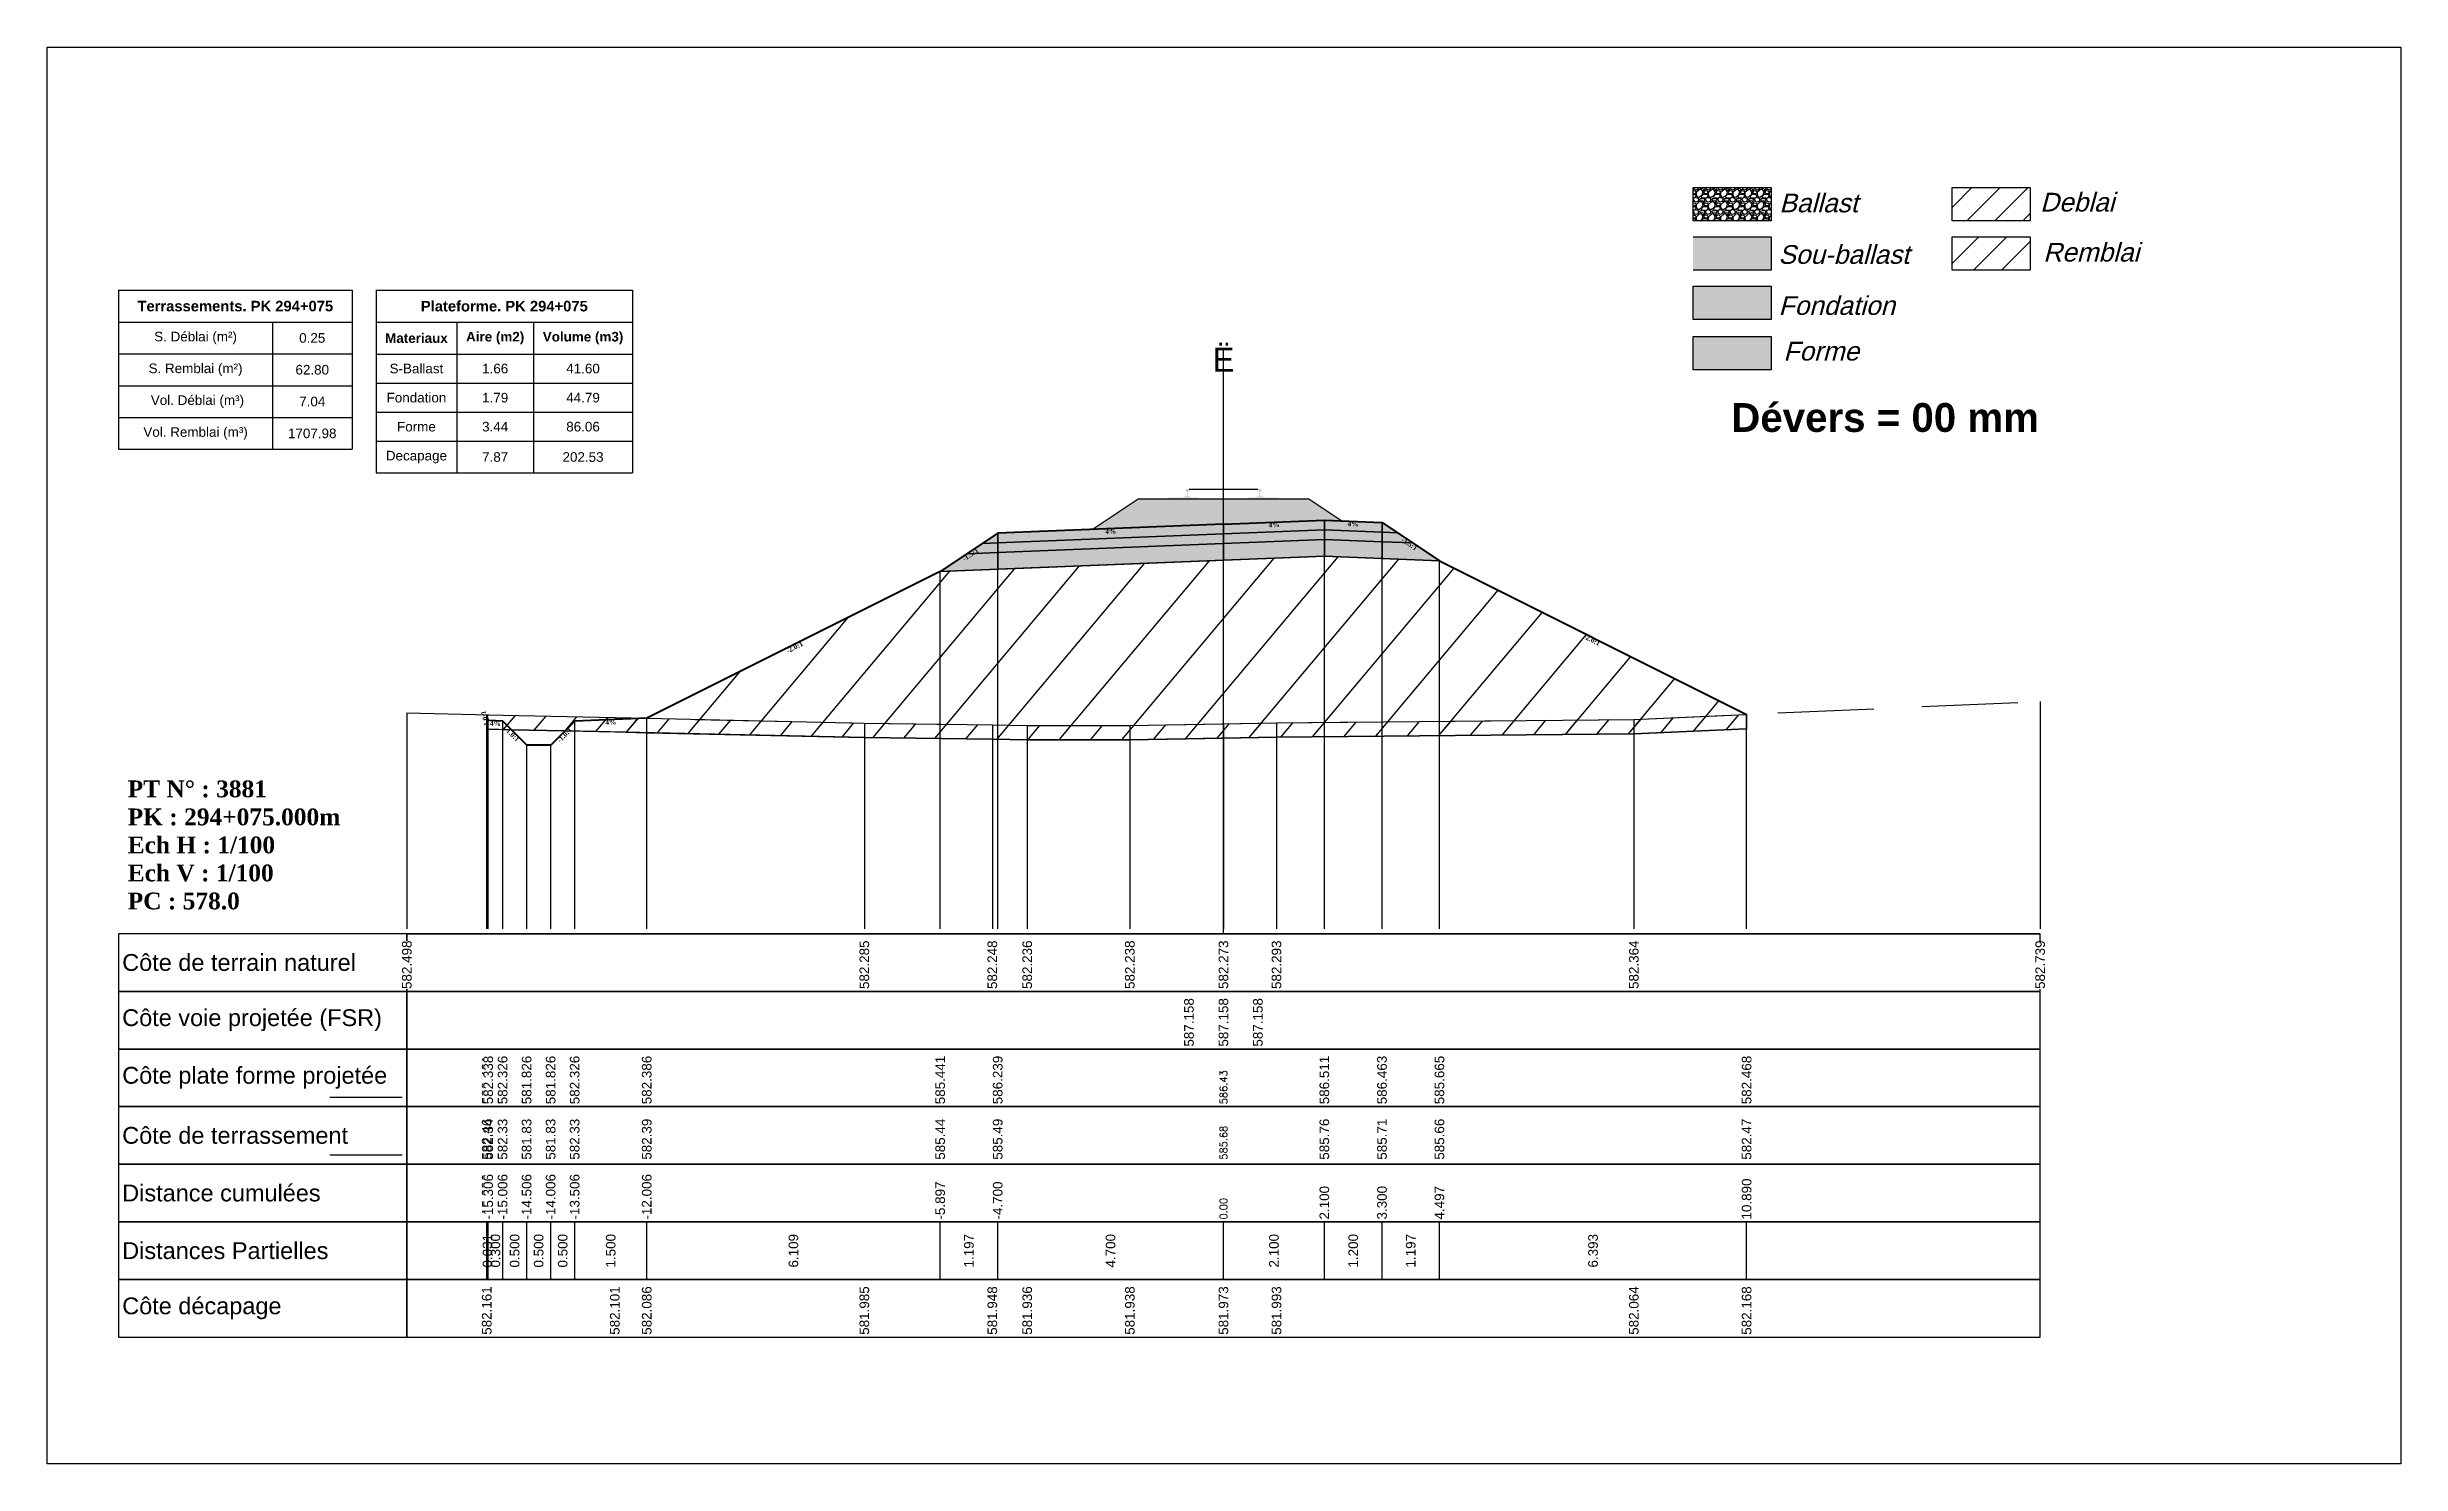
# Model space of a CAD drawing. Header units: millimetres. Extents: x 2762 to 3076, y 916 to 3305.
# Drawn here: x 2797.56 to 2846.56, y 1549.65 to 1579.15 of the extents above; entities that cross this region are included whole.
import ezdxf

# ---------------------------------------------------------------- set-up
doc = ezdxf.new("R2010")
doc.units = ezdxf.units.MM
doc.header["$LTSCALE"] = 2
doc.linetypes.add('CACHE', pattern=[9.525, 6.35, -3.175])
doc.linetypes.add('DASHED', pattern=[0.75, 0.5, -0.25])
for name, color, linetype in [('C-ANNO-TABL', 1, 'Continuous'), ('C-ANNO-TABL-TEXT', 150, 'Continuous'), ('C-ANNO-TABL-TITL', 150, 'Continuous'), ('C-ANNO-TABL-TTBL', 5, 'Continuous'), ('C-ROAD-CORR', 5, 'Continuous'), ('C-ROAD-SCTN', 7, 'Continuous')]:
    doc.layers.add(name, color=color, linetype=linetype)
doc.styles.add('ARIAL', font='arial.ttf')
doc.styles.add('C3D_Etiquette', font='romans.shx')
doc.styles.add('C3D_Profil_Travers', font='romans.shx')
doc.styles.get("Standard").update_dxf_attribs({"font": 'arial.ttf'})

msp = doc.modelspace()

# ---------------------------------------------------------------- texts
at = {"color": 7, "linetype": 'Continuous', "lineweight": -3}
for s, insert, char_height, attachment_point, style in [('{\\fWingdings|b0|i0|c2|p0;Ë}', (2822.055, 1572.384), 0.5, 8, 'C3D_Profil_Travers'), ('{\\fTimes New Roman|b1|i0|c0|p18;PT N° : 3881\\PPK : 294+075.000m\\PEch H : 1/100\\PEch V : 1/100\\PPC : 578.0}', (2799.243, 1561.184), 0.35, 7, 'C3D_Profil_Travers'), ('{\\fArial|b0|i0|c0|p34;Côte de terrain naturel}', (2799.129, 1560.084), 0.35, 4, 'C3D_Etiquette'), ('{\\fArial|b0|i0|c0|p34;Côte plate forme projetée}', (2799.129, 1557.684), 0.35, 4, 'C3D_Etiquette'), ('{\\fArial|b0|i0|c0|p34;Côte de terrassement}', (2799.129, 1556.484), 0.35, 4, 'C3D_Etiquette'), ('{\\fArial|b0|i0|c0|p34;Distance cumulées}', (2799.129, 1555.284), 0.35, 4, 'C3D_Etiquette'), ('{\\fArial|b0|i0|c0|p34;Distances Partielles}', (2799.129, 1554.084), 0.35, 4, 'C3D_Etiquette'), ('{\\fArial|b0|i0|c0|p34;Côte décapage}', (2799.129, 1552.884), 0.35, 4, 'C3D_Etiquette')]:
    msp.add_mtext(s, dxfattribs=dict(at, insert=insert, char_height=char_height, attachment_point=attachment_point, style=style))
at = {"insert": (2832.624, 1571.733), "char_height": 0.6, "attachment_point": 1}
msp.add_mtext_dynamic_manual_height_columns('{\\fArial|b1|i0|c0|p34;Dévers = 00 mm}', width=8.82587, gutter_width=1.25, heights=[0], dxfattribs=at)
at = {"color": 7, "linetype": 'Continuous', "lineweight": -3, "char_height": 0.1, "style": 'C3D_Etiquette'}
for s, insert, width, attachment_point, rotation in [('{\\fTimes New Roman|b1|i0|c0|p18;4%}', (2819.705, 1569.113), 0.42071, 2, 2.2906), ('{\\fTimes New Roman|b1|i0|c0|p18;4%}', (2823.105, 1569.249), 0.37094, 2, 2.2906), ('{\\fTimes New Roman|b1|i0|c0|p18;4%}', (2824.754, 1569.267), 0.42071, 2, 357.7094), ('{\\fTimes New Roman|b1|i0|c0|p18;-1.5:1}', (2816.758, 1568.62), 0.34598, 2, 33.6901), ('{\\fTimes New Roman|b1|i0|c0|p18;-1.5:1}', (2825.951, 1568.844), 0.34598, 2, 326.3099), ('{\\fTimes New Roman|b1|i0|c0|p18;-2.0:1}', (2813.105, 1566.694), 0.34598, 2, 26.5651), ('{\\fTimes New Roman|b1|i0|c0|p18;-2.0:1}', (2829.746, 1566.847), 0.34598, 2, 333.4349), ('{\\fTimes New Roman|b1|i0|c0|p18;1.0:1}', (2806.73, 1565.183), 0.29446, 8, 104.0362), ('{\\fTimes New Roman|b1|i0|c0|p18;4%}', (2806.899, 1565.112), 0.37094, 2, 357.7094), ('{\\fTimes New Roman|b1|i0|c0|p18;4%}', (2809.299, 1565.136), 0.42071, 2, 2.2906), ('{\\fTimes New Roman|b1|i0|c0|p18;1.0:1}', (2807.296, 1564.857), 0.29001, 2, 315), ('{\\fTimes New Roman|b1|i0|c0|p18;-1.0:1}', (2808.302, 1564.857), 0.34598, 2, 45)]:
    msp.add_mtext(s, dxfattribs=dict(at, insert=insert, width=width, attachment_point=attachment_point, rotation=rotation))
at = {"color": 7, "linetype": 'Continuous', "lineweight": -3, "insert": (2799.129, 1558.884), "char_height": 0.35, "attachment_point": 4}
msp.add_mtext('{\\fArial|b0|i0|c0|p34;Côte voie projetée (FSR)}', dxfattribs=at)
at = {"color": 7, "linetype": 'Continuous', "lineweight": -3, "rotation": 90, "style": 'C3D_Profil_Travers'}
for s, insert, char_height, attachment_point in [('586.43', (2822.055, 1557.134), 0.15, 4), ('{\\fArial|b0|i0|c0|p34;582.46}', (2806.718, 1555.979), 0.2, 4), ('{\\fArial|b0|i0|c0|p34;582.34}', (2806.749, 1555.979), 0.2, 4), ('{\\fArial|b0|i0|c0|p34;582.33}', (2807.049, 1555.979), 0.2, 4), ('{\\fArial|b0|i0|c0|p34;581.83}', (2807.549, 1555.979), 0.2, 4), ('{\\fArial|b0|i0|c0|p34;581.83}', (2808.049, 1555.979), 0.2, 4), ('{\\fArial|b0|i0|c0|p34;582.33}', (2808.549, 1555.979), 0.2, 4), ('{\\fArial|b0|i0|c0|p34;582.39}', (2810.049, 1555.979), 0.2, 4), ('{\\fArial|b0|i0|c0|p34;585.44}', (2816.158, 1555.979), 0.2, 4), ('{\\fArial|b0|i0|c0|p34;585.49}', (2817.355, 1555.979), 0.2, 4), ('{\\fArial|b0|i0|c0|p34;585.76}', (2824.155, 1555.979), 0.2, 4), ('{\\fArial|b0|i0|c0|p34;585.71}', (2825.355, 1555.979), 0.2, 4), ('{\\fArial|b0|i0|c0|p34;585.66}', (2826.551, 1555.979), 0.2, 4), ('{\\fArial|b0|i0|c0|p34;582.47}', (2832.945, 1555.979), 0.2, 4), ('585.68', (2822.055, 1555.979), 0.15, 4), ('0.00', (2822.055, 1554.734), 0.15, 4), ('{\\fArial|b0|i0|c0|p34;0.031}', (2806.734, 1554.084), 0.2, 5), ('{\\fArial|b0|i0|c0|p34;0.300}', (2806.899, 1554.084), 0.2, 5), ('{\\fArial|b0|i0|c0|p34;0.500}', (2807.299, 1554.084), 0.2, 5), ('{\\fArial|b0|i0|c0|p34;0.500}', (2807.799, 1554.084), 0.2, 5), ('{\\fArial|b0|i0|c0|p34;0.500}', (2808.299, 1554.084), 0.2, 5), ('{\\fArial|b0|i0|c0|p34;1.500}', (2809.299, 1554.084), 0.2, 5), ('{\\fArial|b0|i0|c0|p34;6.109}', (2813.103, 1554.084), 0.2, 5), ('{\\fArial|b0|i0|c0|p34;1.197}', (2816.756, 1554.084), 0.2, 5), ('{\\fArial|b0|i0|c0|p34;4.700}', (2819.705, 1554.084), 0.2, 5), ('{\\fArial|b0|i0|c0|p34;2.100}', (2823.105, 1554.084), 0.2, 5), ('{\\fArial|b0|i0|c0|p34;1.200}', (2824.755, 1554.084), 0.2, 5), ('{\\fArial|b0|i0|c0|p34;1.197}', (2825.953, 1554.084), 0.2, 5), ('{\\fArial|b0|i0|c0|p34;6.393}', (2829.748, 1554.084), 0.2, 5)]:
    msp.add_mtext(s, dxfattribs=dict(at, insert=insert, char_height=char_height, attachment_point=attachment_point))
at = {"layer": 'C-ANNO-TABL-TEXT', "color": 7, "style": 'ARIAL', "oblique": 15}
for s, p in [('Ballast', (2833.624, 1575.705)), ('Deblai', (2839.054, 1575.721)), ('Sou-ballast', (2833.604, 1574.632)), ('Remblai', (2839.118, 1574.679)), ('Fondation', (2833.609, 1573.569)), ('Forme', (2833.709, 1572.619))]:
    msp.add_text(s, height=0.39, dxfattribs=at).set_placement(p)
at = {"layer": 'C-ANNO-TABL-TEXT', "color": 7, "linetype": 'Continuous', "lineweight": -3, "char_height": 0.2, "attachment_point": 5, "style": 'ARIAL'}
for s, insert in [('{\\fArial|b0|i0|c0|p34;\\C7;0.25}', (2803.085, 1573.088)), ('{\\fArial|b0|i0|c0|p34;\\C7;62.80}', (2803.085, 1572.426)), ('{\\fArial|b0|i0|c0|p34;\\C7;S-Ballast}', (2805.254, 1572.451)), ('{\\fArial|b0|i0|c0|p34;\\C7;1.66}', (2806.893, 1572.451)), ('{\\C18;\\c0;41.60}', (2808.722, 1572.451)), ('{\\fArial|b0|i0|c0|p34;\\C7;Fondation}', (2805.254, 1571.845)), ('{\\fArial|b0|i0|c0|p34;\\C7;1.79}', (2806.893, 1571.845)), ('{\\C18;\\c0;44.79}', (2808.722, 1571.845)), ('{\\fArial|b0|i0|c0|p34;\\C7;7.04}', (2803.085, 1571.764)), ('{\\fArial|b0|i0|c0|p34;\\C7;1707.98}', (2803.085, 1571.101)), ('{\\fArial|b0|i0|c0|p34;\\C7;Forme}', (2805.254, 1571.241)), ('{\\fArial|b0|i0|c0|p34;\\C7;3.44}', (2806.893, 1571.241)), ('{\\C18;\\c0;86.06}', (2808.722, 1571.241)), ('{\\fArial|b0|i0|c0|p34;\\C7;Decapage}', (2805.254, 1570.609)), ('{\\fArial|b0|i0|c0|p34;\\C7;7.87}', (2806.893, 1570.609)), ('{\\C18;\\c0;202.53}', (2808.722, 1570.609))]:
    msp.add_mtext(s, dxfattribs=dict(at, insert=insert))
at = {"layer": 'C-ANNO-TABL-TITL', "color": 7, "linetype": 'Continuous', "lineweight": -3, "attachment_point": 5, "style": 'ARIAL'}
for s, insert, char_height in [('{\\fArial|b1|i0|c0|p34;\\C7;Terrassements. PK 294+075}', (2801.483, 1573.751), 0.22), ('{\\fArial|b1|i0|c0|p34;\\C18;\\c0;Plateforme. PK 294+075}', (2807.083, 1573.75), 0.22), ('{\\fArial|b0|i0|c0|p34;\\C7;S. Déblai (m²) }', (2800.656, 1573.088), 0.2), ('{\\fArial|b1|i0|c0|p34;\\C7;Materiaux   }', (2805.254, 1573.085), 0.2), ('{\\fArial|b1|i0|c0|p34;\\C7;Aire (m2)}', (2806.893, 1573.085), 0.2), ('{\\fArial|b1|i0|c0|p34;\\C7;Volume (m3)}', (2808.722, 1573.085), 0.2), ('{\\fArial|b0|i0|c0|p34;\\C7;S. Remblai (m²) }', (2800.656, 1572.426), 0.2), ('{\\fArial|b0|i0|c0|p34;\\C7; Vol. Déblai (m³) }', (2800.656, 1571.764), 0.2), ('{\\fArial|b0|i0|c0|p34;\\C7;Vol. Remblai (m³)}', (2800.656, 1571.101), 0.2)]:
    msp.add_mtext(s, dxfattribs=dict(at, insert=insert, char_height=char_height))

# ---------------------------------------------------------------- hatches: boundary and pattern name
h = msp.add_hatch(color=11)
h.dxf.hatch_style = 1
h.paths.add_polyline_path([(2833.456, 1575.191), (2831.83, 1575.191), (2831.83, 1574.499), (2833.456, 1574.499)])
h = msp.add_hatch(color=30)
h.dxf.hatch_style = 1
h.paths.add_polyline_path([(2833.456, 1574.164), (2831.83, 1574.164), (2831.83, 1573.472), (2833.456, 1573.472)])
h = msp.add_hatch(color=83)
h.dxf.hatch_style = 1
h.paths.add_polyline_path([(2833.456, 1573.118), (2831.83, 1573.118), (2831.83, 1572.426), (2833.456, 1572.426)])
at = {"linetype": 'Continuous', "lineweight": -3}
h = msp.add_hatch(dxfattribs=at)
h.set_pattern_fill('GRAVEL', color=252, scale=0.009, style=0)
h.set_pattern_definition([(228.0128, (2819.486781, 1569.329864), (-1.8288, -2.0574), [0.030755, -3.0447435]), (184.96974, (2819.466207, 1569.307004), (2.743199999, 0.228600013), [0.0527764, -5.2248644]), (132.51045, (2819.413629, 1569.302432), (2.286, -2.5146), [0.0372133, -3.684125]), (267.2737, (2819.324475, 1569.245282), (0.2286, 4.572), [0.0480604, -4.7579794]), (292.83365, (2819.322189, 1569.197276), (-1.143, 2.7432), [0.047127, -4.6655827]), (357.2737, (2819.340477, 1569.153842), (-4.572, 0.2286), [0.0480604, -4.7579794]), (37.69424, (2819.388483, 1569.1515555), (-2.9718, -2.286), [0.0635574, -6.2921804]), (72.25533, (2819.438775, 1569.1904175), (1.6002, 5.0292), [0.0600048, -5.940473]), (121.42957, (2819.457063, 1569.247568), (-1.8288, 2.9718), [0.048223, -4.774099]), (175.23636, (2819.431917, 1569.288716), (2.5146, -0.2286), [0.055054, -2.697654]), (222.39744, (2819.377053, 1569.2932875), (-2.7432, -2.5146), [0.071197, -7.0485095]), (138.81407, (2819.55079, 1569.242996), (-1.6002, 1.3716), [0.0243004, -2.405751]), (171.46923, (2819.532501, 1569.258998), (2.9718, -0.4572), [0.0462314, -4.5769175]), (225, (2819.48678, 1569.26586), (-3e-17, -0.2286), [0.032329, -0.29096]), (203.1986, (2819.47078, 1569.293288), (1.143, 0.4572), [0.01741, -1.723556]), (291.8014, (2819.454777, 1569.28643), (-0.2286, 0.6858), [0.024621, -1.206428]), (30.9638, (2819.46392, 1569.26357), (0.6858, 0.4572), [0.039989, -1.292967]), (161.565, (2819.49821, 1569.28414), (0.4572, -0.2286), [0.028916, -0.693981]), (16.38954, (2819.322189, 1569.28643), (2.286, 0.6858), [0.040508, -4.0102944]), (70.34618, (2819.361051, 1569.29786), (-0.9144, -2.5146), [0.033984, -3.3643994]), (293.1986, (2819.49821, 1569.329864), (-0.4572, 1.143), [0.034819, -1.7061465]), (343.61046, (2819.511927, 1569.29786), (-2.286, 0.6858), [0.040508, -4.0102944]), (339.44395, (2819.32219, 1569.144698), (-1.143, 0.4572), [0.039063, -1.914096]), (294.77514, (2819.358765, 1569.130982), (-1.143, 2.5146), [0.0327305, -3.2403234]), (66.8014, (2819.500497, 1569.101264), (0.4572, 1.143), [0.034819, -1.7061465]), (17.35402, (2819.514213, 1569.133268), (-2.9718, -0.9144), [0.0383204, -3.793714]), (69.44395, (2819.388483, 1569.101264), (-0.4572, -1.143), [0.0195316, -1.933628]), (101.3099, (2819.48678, 1569.101264), (-0.2286, 0.9144), [0.011656, -1.1539795]), (165.9638, (2819.484495, 1569.112694), (0.6858, -0.2286), [0.047127, -0.895415]), (186.009, (2819.438775, 1569.124124), (2.286, 0.2286), [0.043674, -4.323723]), (303.69, (2819.46392, 1569.242996), (-0.2286, 0.4572), [0.032969, -0.79126]), (353.15723, (2819.482209, 1569.2155635), (3.8862, -0.4572), [0.05756, -5.698441]), (60.9454, (2819.53936, 1569.208706), (-0.9144, -1.6002), [0.023536, -2.330045]), (90, (2819.5508, 1569.22928), (-0.2286, 0.2286), [0.013716, -0.214884]), (120.25644, (2819.434203, 1569.130982), (0.9144, -1.6002), [0.031758, -3.1440547]), (48.0128, (2819.418201, 1569.158414), (1.8288, 2.0574), [0.06151, -3.0139886]), (0, (2819.45935, 1569.20413), (0.2286, 0.2286), [0.059436, -0.169164]), (325.30485, (2819.518785, 1569.204134), (2.286, -1.6002), [0.036145, -3.5783385]), (254.0546, (2819.548503, 1569.18356), (-0.2286, -0.9144), [0.033285, -1.6309485]), (207.64598, (2819.539359, 1569.151556), (-4.3434, -2.286), [0.054193, -5.365122]), (175.42608, (2819.491353, 1569.1264095), (-2.9718, 0.2286), [0.0573327, -5.675926])])
h.paths.add_polyline_path([(2819.322, 1569.101), (2820.28, 1569.74), (2823.83, 1569.74), (2824.519, 1569.28), (2824.155, 1569.295)])
msp.add_hatch(color=254, dxfattribs=at).paths.add_polyline_path([(2820.837, 1569.558), (2820.837, 1569.743), (2820.952, 1569.764), (2821.3, 1569.764), (2821.3, 1569.77), (2821.226, 1569.77), (2821.226, 1569.779), (2821.227, 1569.78), (2821.229, 1569.781), (2821.23, 1569.782), (2821.25, 1569.783), (2821.253, 1569.784), (2821.256, 1569.785), (2821.284, 1569.795), (2821.287, 1569.797), (2821.288, 1569.798), (2821.289, 1569.799), (2821.29, 1569.803), (2821.291, 1569.811), (2821.292, 1569.82), (2821.293, 1569.83), (2821.293, 1569.854), (2821.292, 1569.87), (2821.292, 1569.876), (2821.291, 1569.882), (2821.29, 1569.887), (2821.29, 1569.888), (2821.289, 1569.892), (2821.288, 1569.893), (2821.287, 1569.895), (2821.286, 1569.896), (2821.285, 1569.897), (2821.269, 1569.903), (2821.267, 1569.904), (2821.266, 1569.905), (2821.265, 1569.907), (2821.265, 1569.909), (2821.265, 1569.927), (2821.266, 1569.932), (2821.267, 1569.934), (2821.269, 1569.936), (2821.271, 1569.938), (2821.274, 1569.939), (2821.275, 1569.94), (2821.279, 1569.94), (2821.283, 1569.941), (2821.286, 1569.941), (2821.29, 1569.941), (2821.295, 1569.941), (2821.298, 1569.941), (2821.301, 1569.942), (2821.305, 1569.941), (2821.308, 1569.941), (2821.312, 1569.941), (2821.317, 1569.941), (2821.32, 1569.941), (2821.324, 1569.94), (2821.328, 1569.94), (2821.329, 1569.939), (2821.331, 1569.938), (2821.334, 1569.936), (2821.336, 1569.934), (2821.337, 1569.932), (2821.337, 1569.927), (2821.337, 1569.909), (2821.337, 1569.907), (2821.337, 1569.905), (2821.336, 1569.904), (2821.334, 1569.903), (2821.318, 1569.897), (2821.317, 1569.896), (2821.315, 1569.895), (2821.314, 1569.893), (2821.314, 1569.892), (2821.313, 1569.888), (2821.312, 1569.887), (2821.312, 1569.882), (2821.311, 1569.876), (2821.31, 1569.87), (2821.31, 1569.854), (2821.31, 1569.83), (2821.311, 1569.82), (2821.312, 1569.811), (2821.313, 1569.803), (2821.314, 1569.799), (2821.315, 1569.798), (2821.316, 1569.797), (2821.318, 1569.795), (2821.347, 1569.785), (2821.35, 1569.784), (2821.353, 1569.783), (2821.373, 1569.782), (2821.374, 1569.781), (2821.375, 1569.78), (2821.376, 1569.779), (2821.376, 1569.77), (2821.302, 1569.77), (2821.302, 1569.764), (2821.506, 1569.764), (2821.638, 1569.733), (2822.472, 1569.733), (2822.603, 1569.764), (2822.807, 1569.764), (2822.807, 1569.77), (2822.733, 1569.77), (2822.733, 1569.779), (2822.734, 1569.78), (2822.736, 1569.781), (2822.737, 1569.782), (2822.757, 1569.783), (2822.76, 1569.784), (2822.763, 1569.785), (2822.791, 1569.795), (2822.794, 1569.797), (2822.795, 1569.798), (2822.796, 1569.799), (2822.797, 1569.803), (2822.798, 1569.811), (2822.799, 1569.82), (2822.8, 1569.83), (2822.8, 1569.854), (2822.799, 1569.87), (2822.799, 1569.876), (2822.798, 1569.882), (2822.797, 1569.887), (2822.797, 1569.888), (2822.796, 1569.892), (2822.795, 1569.893), (2822.794, 1569.895), (2822.793, 1569.896), (2822.792, 1569.897), (2822.776, 1569.903), (2822.774, 1569.904), (2822.773, 1569.905), (2822.772, 1569.907), (2822.772, 1569.909), (2822.772, 1569.927), (2822.773, 1569.932), (2822.774, 1569.934), (2822.776, 1569.936), (2822.778, 1569.938), (2822.781, 1569.939), (2822.782, 1569.94), (2822.786, 1569.94), (2822.79, 1569.941), (2822.793, 1569.941), (2822.797, 1569.941), (2822.802, 1569.941), (2822.805, 1569.941), (2822.808, 1569.942), (2822.812, 1569.941), (2822.815, 1569.941), (2822.819, 1569.941), (2822.824, 1569.941), (2822.827, 1569.941), (2822.831, 1569.94), (2822.835, 1569.94), (2822.836, 1569.939), (2822.838, 1569.938), (2822.841, 1569.936), (2822.843, 1569.934), (2822.844, 1569.932), (2822.844, 1569.927), (2822.844, 1569.909), (2822.844, 1569.907), (2822.844, 1569.905), (2822.843, 1569.904), (2822.841, 1569.903), (2822.825, 1569.897), (2822.824, 1569.896), (2822.822, 1569.895), (2822.821, 1569.893), (2822.821, 1569.892), (2822.82, 1569.888), (2822.819, 1569.887), (2822.819, 1569.882), (2822.818, 1569.876), (2822.817, 1569.87), (2822.817, 1569.854), (2822.817, 1569.83), (2822.818, 1569.82), (2822.819, 1569.811), (2822.82, 1569.803), (2822.821, 1569.799), (2822.822, 1569.798), (2822.823, 1569.797), (2822.825, 1569.795), (2822.854, 1569.785), (2822.857, 1569.784), (2822.86, 1569.783), (2822.88, 1569.782), (2822.881, 1569.781), (2822.882, 1569.78), (2822.883, 1569.779), (2822.883, 1569.77), (2822.809, 1569.77), (2822.809, 1569.764), (2823.157, 1569.764), (2823.272, 1569.743), (2823.272, 1569.558)])
h = msp.add_hatch(color=30, dxfattribs=at)
h.paths.add_polyline_path([(2825.355, 1568.847), (2825.355, 1569.047), (2825.674, 1569.034), (2825.993, 1568.821)])
h.paths.add_polyline_path([(2824.155, 1568.895), (2824.155, 1569.095), (2825.355, 1569.047), (2825.355, 1568.847)])
h.paths.add_polyline_path([(2822.055, 1568.811), (2822.055, 1569.011), (2824.155, 1569.095), (2824.155, 1568.895)])
h.paths.add_polyline_path([(2817.355, 1568.623), (2817.355, 1568.823), (2822.055, 1569.011), (2822.055, 1568.811)])
h.paths.add_polyline_path([(2816.716, 1568.597), (2817.035, 1568.81), (2817.355, 1568.823), (2817.355, 1568.623)])
h = msp.add_hatch(color=11, dxfattribs=at)
h.paths.add_polyline_path([(2825.355, 1569.047), (2825.355, 1569.247), (2825.674, 1569.034)])
h.paths.add_polyline_path([(2824.155, 1569.095), (2824.155, 1569.295), (2825.355, 1569.247), (2825.355, 1569.047)])
h.paths.add_polyline_path([(2822.055, 1569.011), (2822.055, 1569.211), (2824.155, 1569.295), (2824.155, 1569.095)])
h.paths.add_polyline_path([(2817.355, 1568.823), (2817.355, 1569.023), (2822.055, 1569.211), (2822.055, 1569.011)])
h.paths.add_polyline_path([(2817.035, 1568.81), (2817.355, 1569.023), (2817.355, 1568.823)])
h = msp.add_hatch(dxfattribs=at)
h.set_pattern_fill('_U', color=3, angle=50, style=0, pattern_type=0)
h.set_pattern_definition([(50, (2808.3471, 1564.9084), (-0.766044, 0.642788), [])])
h.paths.add_polyline_path([(2808.347, 1564.908), (2808.549, 1565.11), (2810.049, 1565.17), (2816.158, 1568.225), (2824.155, 1568.545), (2826.551, 1568.449), (2832.945, 1565.252), (2832.945, 1564.952), (2830.597, 1564.848), (2823.159, 1564.777), (2820.106, 1564.722), (2817.97, 1564.72), (2817.243, 1564.732), (2814.579, 1564.769)])
h.paths.add_polyline_path([(2806.718, 1564.945), (2806.718, 1565.245), (2806.749, 1565.122), (2807.049, 1565.11), (2807.226, 1564.933)])
h = msp.add_hatch(color=83, dxfattribs=at)
h.paths.add_polyline_path([(2825.355, 1568.497), (2825.355, 1568.847), (2825.993, 1568.821), (2826.551, 1568.449)])
h.paths.add_polyline_path([(2824.155, 1568.545), (2824.155, 1568.895), (2825.355, 1568.847), (2825.355, 1568.497)])
h.paths.add_polyline_path([(2822.055, 1568.461), (2822.055, 1568.811), (2824.155, 1568.895), (2824.155, 1568.545)])
h.paths.add_polyline_path([(2817.355, 1568.273), (2817.355, 1568.623), (2822.055, 1568.811), (2822.055, 1568.461)])
h.paths.add_polyline_path([(2816.158, 1568.225), (2816.716, 1568.597), (2817.355, 1568.623), (2817.355, 1568.273)])
h = msp.add_hatch(dxfattribs=at)
h.set_pattern_fill('_U', color=150, scale=0.5, angle=50, style=0, pattern_type=0)
h.set_pattern_definition([(50, (2808.34707, 1564.90836), (-0.383022, 0.321394), [])])
h.paths.add_polyline_path([(2808.347, 1564.908), (2808.549, 1565.11), (2810.049, 1565.17), (2814.579, 1565.069), (2817.243, 1565.032), (2817.97, 1565.02), (2820.106, 1565.022), (2823.159, 1565.077), (2830.597, 1565.148), (2832.945, 1565.252), (2832.945, 1564.952), (2830.597, 1564.848), (2823.159, 1564.777), (2820.106, 1564.722), (2817.97, 1564.72), (2817.243, 1564.732), (2814.579, 1564.769)])
h.paths.add_polyline_path([(2806.718, 1565.245), (2810.049, 1565.17), (2808.549, 1565.11), (2808.347, 1564.908), (2807.226, 1564.933), (2807.049, 1565.11), (2806.749, 1565.122)])
h.paths.add_polyline_path([(2806.718, 1564.945), (2806.718, 1565.245), (2806.749, 1565.122), (2807.049, 1565.11), (2807.226, 1564.933)])

# ---------------------------------------------------------------- linework, layer by layer
for p, q in [((2831.83, 1576.219), (2833.456, 1576.219)), ((2831.83, 1576.219), (2833.456, 1576.219)), ((2831.83, 1575.527), (2831.83, 1576.219)), ((2833.456, 1576.219), (2833.456, 1575.527)), ((2833.456, 1576.219), (2833.456, 1575.527)), ((2837.223, 1576.219), (2838.849, 1576.219)), ((2837.223, 1575.527), (2837.223, 1576.219)), ((2838.849, 1576.219), (2838.849, 1575.527)), ((2833.456, 1575.527), (2831.83, 1575.527)), ((2833.456, 1575.527), (2831.83, 1575.527)), ((2838.849, 1575.527), (2837.223, 1575.527)), ((2831.83, 1575.191), (2833.456, 1575.191)), ((2833.456, 1575.191), (2833.456, 1574.499)), ((2837.223, 1575.191), (2838.849, 1575.191)), ((2837.223, 1574.499), (2837.223, 1575.191)), ((2838.849, 1575.191), (2838.849, 1574.499)), ((2833.456, 1574.499), (2831.83, 1574.499)), ((2838.849, 1574.499), (2837.223, 1574.499)), ((2831.83, 1574.164), (2833.456, 1574.164)), ((2831.83, 1573.472), (2831.83, 1574.164)), ((2833.456, 1574.164), (2833.456, 1573.472)), ((2833.456, 1573.472), (2831.83, 1573.472)), ((2831.83, 1573.118), (2833.456, 1573.118)), ((2831.83, 1572.426), (2831.83, 1573.118)), ((2833.456, 1573.118), (2833.456, 1572.426)), ((2833.456, 1572.426), (2831.83, 1572.426))]:
    msp.add_line(p, q)
at = {"linetype": 'Continuous'}
for p, q in [((2831.833, 1576.172), (2831.83, 1576.173)), ((2831.83, 1576.17), (2831.833, 1576.172)), ((2831.87, 1576.144), (2831.83, 1576.15)), ((2831.83, 1576.104), (2831.88, 1576.098)), ((2831.83, 1576.083), (2831.856, 1576.083)), ((2831.882, 1576.019), (2831.83, 1575.992)), ((2831.833, 1575.918), (2831.83, 1575.919)), ((2831.83, 1575.916), (2831.833, 1575.918)), ((2831.87, 1575.89), (2831.83, 1575.896)), ((2831.83, 1575.85), (2831.88, 1575.844)), ((2831.834, 1575.969), (2831.849, 1575.934)), ((2831.835, 1575.969), (2831.851, 1576.005)), ((2831.836, 1576.219), (2831.849, 1576.188)), ((2831.848, 1576.188), (2831.891, 1576.175)), ((2831.848, 1575.934), (2831.891, 1575.921)), ((2831.851, 1576.005), (2831.892, 1576.018)), ((2831.855, 1576.086), (2831.889, 1576.063)), ((2831.893, 1576.128), (2831.872, 1576.145)), ((2831.893, 1575.874), (2831.872, 1575.891)), ((2831.879, 1576.088), (2831.892, 1576.111)), ((2831.889, 1576.061), (2831.879, 1576.025)), ((2831.879, 1575.834), (2831.892, 1575.857)), ((2831.891, 1576.175), (2831.935, 1576.188)), ((2831.891, 1576.016), (2831.932, 1576.001)), ((2831.891, 1575.921), (2831.935, 1575.934)), ((2831.894, 1576.129), (2831.892, 1576.076)), ((2831.892, 1576.111), (2831.892, 1576.127)), ((2831.892, 1576.076), (2831.912, 1576.028)), ((2831.894, 1575.875), (2831.892, 1575.822)), ((2831.892, 1575.857), (2831.892, 1575.873)), ((2831.959, 1576.175), (2831.9, 1576.122)), ((2831.959, 1575.921), (2831.9, 1575.868)), ((2831.912, 1576.025), (2831.965, 1576.022)), ((2831.931, 1576.003), (2831.946, 1575.97)), ((2831.935, 1576.187), (2831.946, 1576.219)), ((2831.935, 1575.933), (2831.948, 1575.969)), ((2832.012, 1576.175), (2831.951, 1576.18)), ((2832.012, 1575.921), (2831.951, 1575.926)), ((2831.992, 1575.939), (2831.964, 1575.969)), ((2831.965, 1576.025), (2832.021, 1576.068)), ((2831.965, 1575.969), (2831.973, 1575.989)), ((2831.992, 1576.193), (2831.968, 1576.219)), ((2832.021, 1575.989), (2831.973, 1575.984)), ((2832.035, 1576.199), (2831.977, 1576.194)), ((2832.035, 1575.945), (2831.977, 1575.94)), ((2831.999, 1576.033), (2832.044, 1576.083)), ((2832.018, 1576.003), (2832, 1576.034)), ((2832.039, 1576.131), (2832.011, 1576.176)), ((2832.039, 1575.877), (2832.011, 1575.922)), ((2832.08, 1575.999), (2832.016, 1576.004)), ((2832.021, 1576.068), (2832.041, 1576.132)), ((2832.072, 1575.982), (2832.021, 1575.994)), ((2832.021, 1575.814), (2832.041, 1575.878)), ((2832.038, 1576.175), (2832.048, 1576.15)), ((2832.038, 1575.921), (2832.048, 1575.896)), ((2832.057, 1576.183), (2832.039, 1576.176)), ((2832.057, 1575.929), (2832.039, 1575.922)), ((2832.044, 1576.083), (2832.11, 1576.083)), ((2832.049, 1576.149), (2832.087, 1576.172)), ((2832.074, 1576.152), (2832.049, 1576.127)), ((2832.049, 1576.127), (2832.069, 1576.096)), ((2832.049, 1575.895), (2832.087, 1575.918)), ((2832.074, 1575.898), (2832.049, 1575.873)), ((2832.049, 1575.873), (2832.069, 1575.842)), ((2832.069, 1576.219), (2832.051, 1576.198)), ((2832.069, 1576.219), (2832.051, 1576.198)), ((2832.074, 1575.97), (2832.051, 1575.944)), ((2832.087, 1576.172), (2832.056, 1576.182)), ((2832.087, 1575.918), (2832.056, 1575.928)), ((2832.07, 1576.106), (2832.134, 1576.098)), ((2832.07, 1575.852), (2832.134, 1575.844)), ((2832.074, 1575.969), (2832.072, 1575.982)), ((2832.124, 1576.144), (2832.074, 1576.151)), ((2832.124, 1576.144), (2832.074, 1576.151)), ((2832.124, 1575.89), (2832.074, 1575.897)), ((2832.136, 1576.019), (2832.083, 1575.991)), ((2832.088, 1575.969), (2832.103, 1575.934)), ((2832.089, 1575.969), (2832.105, 1576.005)), ((2832.09, 1576.219), (2832.103, 1576.188)), ((2832.09, 1576.219), (2832.103, 1576.188)), ((2832.102, 1576.188), (2832.145, 1576.175)), ((2832.102, 1576.188), (2832.145, 1576.175)), ((2832.102, 1575.934), (2832.145, 1575.921)), ((2832.105, 1576.005), (2832.146, 1576.018)), ((2832.109, 1576.086), (2832.143, 1576.063)), ((2832.147, 1576.128), (2832.126, 1576.145)), ((2832.147, 1576.128), (2832.126, 1576.145)), ((2832.147, 1575.874), (2832.126, 1575.891)), ((2832.133, 1576.088), (2832.146, 1576.111)), ((2832.143, 1576.061), (2832.133, 1576.025)), ((2832.133, 1575.834), (2832.146, 1575.857)), ((2832.145, 1576.175), (2832.189, 1576.188)), ((2832.145, 1576.175), (2832.189, 1576.188)), ((2832.145, 1576.016), (2832.186, 1576.001)), ((2832.145, 1575.921), (2832.189, 1575.934)), ((2832.148, 1576.129), (2832.146, 1576.076)), ((2832.148, 1576.129), (2832.146, 1576.076)), ((2832.146, 1576.111), (2832.146, 1576.127)), ((2832.146, 1576.111), (2832.146, 1576.127)), ((2832.146, 1576.076), (2832.166, 1576.028)), ((2832.148, 1575.875), (2832.146, 1575.822)), ((2832.146, 1575.857), (2832.146, 1575.873)), ((2832.213, 1576.175), (2832.154, 1576.122)), ((2832.213, 1576.175), (2832.154, 1576.122)), ((2832.213, 1575.921), (2832.154, 1575.868)), ((2832.166, 1576.025), (2832.219, 1576.022)), ((2832.185, 1576.003), (2832.2, 1575.97)), ((2832.189, 1576.187), (2832.2, 1576.219)), ((2832.189, 1576.187), (2832.2, 1576.219)), ((2832.189, 1575.933), (2832.202, 1575.969)), ((2832.266, 1576.175), (2832.205, 1576.18)), ((2832.266, 1576.175), (2832.205, 1576.18)), ((2832.266, 1575.921), (2832.205, 1575.926)), ((2832.246, 1575.939), (2832.218, 1575.969)), ((2832.219, 1576.025), (2832.275, 1576.068)), ((2832.219, 1576.025), (2832.275, 1576.068)), ((2832.219, 1575.969), (2832.227, 1575.989)), ((2832.246, 1576.193), (2832.222, 1576.219)), ((2832.246, 1576.193), (2832.222, 1576.219)), ((2832.275, 1575.989), (2832.227, 1575.984)), ((2832.289, 1576.199), (2832.231, 1576.194)), ((2832.289, 1576.199), (2832.231, 1576.194)), ((2832.289, 1575.945), (2832.231, 1575.94)), ((2832.253, 1576.033), (2832.298, 1576.083)), ((2832.253, 1576.033), (2832.298, 1576.083)), ((2832.272, 1576.003), (2832.254, 1576.034)), ((2832.272, 1576.003), (2832.254, 1576.034)), ((2832.293, 1576.131), (2832.265, 1576.176)), ((2832.293, 1576.131), (2832.265, 1576.176)), ((2832.293, 1575.877), (2832.265, 1575.922)), ((2832.334, 1575.999), (2832.27, 1576.004)), ((2832.334, 1575.999), (2832.27, 1576.004)), ((2832.275, 1576.068), (2832.295, 1576.132)), ((2832.275, 1576.068), (2832.295, 1576.132)), ((2832.326, 1575.982), (2832.275, 1575.994)), ((2832.326, 1575.982), (2832.275, 1575.994)), ((2832.275, 1575.814), (2832.295, 1575.878)), ((2832.292, 1576.175), (2832.302, 1576.15)), ((2832.292, 1576.175), (2832.302, 1576.15)), ((2832.292, 1575.921), (2832.302, 1575.896)), ((2832.311, 1576.183), (2832.293, 1576.176)), ((2832.311, 1576.183), (2832.293, 1576.176)), ((2832.311, 1575.929), (2832.293, 1575.922)), ((2832.298, 1576.083), (2832.364, 1576.083)), ((2832.298, 1576.083), (2832.364, 1576.083)), ((2832.303, 1576.149), (2832.341, 1576.172)), ((2832.303, 1576.149), (2832.341, 1576.172)), ((2832.328, 1576.152), (2832.303, 1576.127)), ((2832.328, 1576.152), (2832.303, 1576.127)), ((2832.303, 1576.127), (2832.323, 1576.096)), ((2832.303, 1576.127), (2832.323, 1576.096)), ((2832.303, 1575.895), (2832.341, 1575.918)), ((2832.328, 1575.898), (2832.303, 1575.873)), ((2832.303, 1575.873), (2832.323, 1575.842)), ((2832.323, 1576.219), (2832.305, 1576.198)), ((2832.323, 1576.219), (2832.305, 1576.198)), ((2832.328, 1575.97), (2832.305, 1575.944)), ((2832.328, 1575.97), (2832.305, 1575.944)), ((2832.341, 1576.172), (2832.31, 1576.182)), ((2832.341, 1576.172), (2832.31, 1576.182)), ((2832.341, 1575.918), (2832.31, 1575.928)), ((2832.324, 1576.106), (2832.388, 1576.098)), ((2832.324, 1576.106), (2832.388, 1576.098)), ((2832.324, 1575.852), (2832.388, 1575.844)), ((2832.328, 1575.969), (2832.326, 1575.982)), ((2832.328, 1575.969), (2832.326, 1575.982)), ((2832.378, 1576.144), (2832.328, 1576.151)), ((2832.378, 1576.144), (2832.328, 1576.151)), ((2832.378, 1575.89), (2832.328, 1575.897)), ((2832.39, 1576.019), (2832.337, 1575.991)), ((2832.39, 1576.019), (2832.337, 1575.991)), ((2832.342, 1575.969), (2832.357, 1575.934)), ((2832.342, 1575.969), (2832.357, 1575.934)), ((2832.343, 1575.969), (2832.359, 1576.005)), ((2832.343, 1575.969), (2832.359, 1576.005)), ((2832.344, 1576.219), (2832.357, 1576.188)), ((2832.344, 1576.219), (2832.357, 1576.188)), ((2832.356, 1576.188), (2832.399, 1576.175)), ((2832.356, 1576.188), (2832.399, 1576.175)), ((2832.356, 1575.934), (2832.399, 1575.921)), ((2832.356, 1575.934), (2832.399, 1575.921)), ((2832.359, 1576.005), (2832.4, 1576.018)), ((2832.359, 1576.005), (2832.4, 1576.018)), ((2832.363, 1576.086), (2832.397, 1576.063)), ((2832.363, 1576.086), (2832.397, 1576.063)), ((2832.401, 1576.128), (2832.38, 1576.145)), ((2832.401, 1576.128), (2832.38, 1576.145)), ((2832.401, 1575.874), (2832.38, 1575.891)), ((2832.387, 1576.088), (2832.4, 1576.111)), ((2832.387, 1576.088), (2832.4, 1576.111)), ((2832.397, 1576.061), (2832.387, 1576.025)), ((2832.397, 1576.061), (2832.387, 1576.025)), ((2832.387, 1575.834), (2832.4, 1575.857)), ((2832.399, 1576.175), (2832.443, 1576.188)), ((2832.399, 1576.175), (2832.443, 1576.188)), ((2832.399, 1576.016), (2832.44, 1576.001)), ((2832.399, 1576.016), (2832.44, 1576.001)), ((2832.399, 1575.921), (2832.443, 1575.934)), ((2832.399, 1575.921), (2832.443, 1575.934)), ((2832.402, 1576.129), (2832.4, 1576.076)), ((2832.402, 1576.129), (2832.4, 1576.076)), ((2832.4, 1576.111), (2832.4, 1576.127)), ((2832.4, 1576.111), (2832.4, 1576.127)), ((2832.4, 1576.076), (2832.42, 1576.028)), ((2832.4, 1576.076), (2832.42, 1576.028)), ((2832.402, 1575.875), (2832.4, 1575.822)), ((2832.4, 1575.857), (2832.4, 1575.873)), ((2832.467, 1576.175), (2832.408, 1576.122)), ((2832.467, 1576.175), (2832.408, 1576.122)), ((2832.467, 1575.921), (2832.408, 1575.868)), ((2832.467, 1575.921), (2832.408, 1575.868)), ((2832.42, 1576.025), (2832.473, 1576.022)), ((2832.42, 1576.025), (2832.473, 1576.022)), ((2832.439, 1576.003), (2832.454, 1575.97)), ((2832.439, 1576.003), (2832.454, 1575.97)), ((2832.443, 1576.187), (2832.454, 1576.219)), ((2832.443, 1576.187), (2832.454, 1576.219)), ((2832.443, 1575.933), (2832.456, 1575.969)), ((2832.443, 1575.933), (2832.456, 1575.969)), ((2832.52, 1576.175), (2832.459, 1576.18)), ((2832.52, 1576.175), (2832.459, 1576.18)), ((2832.52, 1575.921), (2832.459, 1575.926)), ((2832.52, 1575.921), (2832.459, 1575.926)), ((2832.5, 1575.939), (2832.472, 1575.969)), ((2832.5, 1575.939), (2832.472, 1575.969)), ((2832.473, 1576.025), (2832.529, 1576.068)), ((2832.473, 1576.025), (2832.529, 1576.068)), ((2832.473, 1575.969), (2832.481, 1575.989)), ((2832.473, 1575.969), (2832.481, 1575.989)), ((2832.5, 1576.193), (2832.476, 1576.219)), ((2832.5, 1576.193), (2832.476, 1576.219)), ((2832.529, 1575.989), (2832.481, 1575.984)), ((2832.529, 1575.989), (2832.481, 1575.984)), ((2832.543, 1576.199), (2832.485, 1576.194)), ((2832.543, 1576.199), (2832.485, 1576.194)), ((2832.543, 1575.945), (2832.485, 1575.94)), ((2832.543, 1575.945), (2832.485, 1575.94)), ((2832.507, 1576.033), (2832.552, 1576.083)), ((2832.507, 1576.033), (2832.552, 1576.083)), ((2832.526, 1576.003), (2832.508, 1576.034)), ((2832.526, 1576.003), (2832.508, 1576.034)), ((2832.547, 1576.131), (2832.519, 1576.176)), ((2832.547, 1576.131), (2832.519, 1576.176)), ((2832.547, 1575.877), (2832.519, 1575.922)), ((2832.547, 1575.877), (2832.519, 1575.922)), ((2832.588, 1575.999), (2832.524, 1576.004)), ((2832.588, 1575.999), (2832.524, 1576.004)), ((2832.529, 1576.068), (2832.549, 1576.132)), ((2832.529, 1576.068), (2832.549, 1576.132)), ((2832.58, 1575.982), (2832.529, 1575.994)), ((2832.58, 1575.982), (2832.529, 1575.994)), ((2832.529, 1575.814), (2832.549, 1575.878)), ((2832.529, 1575.814), (2832.549, 1575.878)), ((2832.546, 1576.175), (2832.556, 1576.15)), ((2832.546, 1576.175), (2832.556, 1576.15)), ((2832.546, 1575.921), (2832.556, 1575.896)), ((2832.546, 1575.921), (2832.556, 1575.896)), ((2832.565, 1576.183), (2832.547, 1576.176)), ((2832.565, 1576.183), (2832.547, 1576.176)), ((2832.565, 1575.929), (2832.547, 1575.922)), ((2832.565, 1575.929), (2832.547, 1575.922)), ((2832.552, 1576.083), (2832.618, 1576.083)), ((2832.552, 1576.083), (2832.618, 1576.083)), ((2832.557, 1576.149), (2832.595, 1576.172)), ((2832.557, 1576.149), (2832.595, 1576.172)), ((2832.582, 1576.152), (2832.557, 1576.127)), ((2832.582, 1576.152), (2832.557, 1576.127)), ((2832.557, 1576.127), (2832.577, 1576.096)), ((2832.557, 1576.127), (2832.577, 1576.096)), ((2832.557, 1575.895), (2832.595, 1575.918)), ((2832.557, 1575.895), (2832.595, 1575.918)), ((2832.582, 1575.898), (2832.557, 1575.873)), ((2832.582, 1575.898), (2832.557, 1575.873)), ((2832.557, 1575.873), (2832.577, 1575.842)), ((2832.557, 1575.873), (2832.577, 1575.842)), ((2832.577, 1576.219), (2832.559, 1576.198)), ((2832.577, 1576.219), (2832.559, 1576.198)), ((2832.582, 1575.97), (2832.559, 1575.944)), ((2832.582, 1575.97), (2832.559, 1575.944)), ((2832.595, 1576.172), (2832.564, 1576.182)), ((2832.595, 1576.172), (2832.564, 1576.182)), ((2832.595, 1575.918), (2832.564, 1575.928)), ((2832.595, 1575.918), (2832.564, 1575.928)), ((2832.578, 1576.106), (2832.642, 1576.098)), ((2832.578, 1576.106), (2832.642, 1576.098)), ((2832.578, 1575.852), (2832.642, 1575.844)), ((2832.578, 1575.852), (2832.642, 1575.844)), ((2832.582, 1575.969), (2832.58, 1575.982)), ((2832.582, 1575.969), (2832.58, 1575.982)), ((2832.632, 1576.144), (2832.582, 1576.151)), ((2832.632, 1576.144), (2832.582, 1576.151)), ((2832.632, 1575.89), (2832.582, 1575.897)), ((2832.632, 1575.89), (2832.582, 1575.897)), ((2832.644, 1576.019), (2832.591, 1575.991)), ((2832.644, 1576.019), (2832.591, 1575.991)), ((2832.596, 1575.969), (2832.611, 1575.934)), ((2832.596, 1575.969), (2832.611, 1575.934)), ((2832.597, 1575.969), (2832.613, 1576.005)), ((2832.597, 1575.969), (2832.613, 1576.005)), ((2832.598, 1576.219), (2832.611, 1576.188)), ((2832.598, 1576.219), (2832.611, 1576.188)), ((2832.61, 1576.188), (2832.653, 1576.175)), ((2832.61, 1576.188), (2832.653, 1576.175)), ((2832.61, 1575.934), (2832.653, 1575.921)), ((2832.61, 1575.934), (2832.653, 1575.921)), ((2832.613, 1576.005), (2832.654, 1576.018)), ((2832.613, 1576.005), (2832.654, 1576.018)), ((2832.617, 1576.086), (2832.651, 1576.063)), ((2832.617, 1576.086), (2832.651, 1576.063)), ((2832.655, 1576.128), (2832.634, 1576.145)), ((2832.655, 1576.128), (2832.634, 1576.145)), ((2832.655, 1575.874), (2832.634, 1575.891)), ((2832.655, 1575.874), (2832.634, 1575.891)), ((2832.641, 1576.088), (2832.654, 1576.111)), ((2832.641, 1576.088), (2832.654, 1576.111)), ((2832.651, 1576.061), (2832.641, 1576.025)), ((2832.651, 1576.061), (2832.641, 1576.025)), ((2832.641, 1575.834), (2832.654, 1575.857)), ((2832.641, 1575.834), (2832.654, 1575.857)), ((2832.653, 1576.175), (2832.697, 1576.188)), ((2832.653, 1576.175), (2832.697, 1576.188)), ((2832.653, 1576.016), (2832.694, 1576.001)), ((2832.653, 1576.016), (2832.694, 1576.001)), ((2832.653, 1575.921), (2832.697, 1575.934)), ((2832.653, 1575.921), (2832.697, 1575.934)), ((2832.656, 1576.129), (2832.654, 1576.076)), ((2832.656, 1576.129), (2832.654, 1576.076)), ((2832.654, 1576.111), (2832.654, 1576.127)), ((2832.654, 1576.111), (2832.654, 1576.127)), ((2832.654, 1576.076), (2832.674, 1576.028)), ((2832.654, 1576.076), (2832.674, 1576.028)), ((2832.656, 1575.875), (2832.654, 1575.822)), ((2832.656, 1575.875), (2832.654, 1575.822)), ((2832.654, 1575.857), (2832.654, 1575.873)), ((2832.654, 1575.857), (2832.654, 1575.873)), ((2832.721, 1576.175), (2832.662, 1576.122)), ((2832.721, 1576.175), (2832.662, 1576.122)), ((2832.721, 1575.921), (2832.662, 1575.868)), ((2832.721, 1575.921), (2832.662, 1575.868)), ((2832.674, 1576.025), (2832.727, 1576.022)), ((2832.674, 1576.025), (2832.727, 1576.022)), ((2832.693, 1576.003), (2832.708, 1575.97)), ((2832.693, 1576.003), (2832.708, 1575.97)), ((2832.697, 1576.187), (2832.708, 1576.219)), ((2832.697, 1576.187), (2832.708, 1576.219)), ((2832.697, 1575.933), (2832.71, 1575.969)), ((2832.697, 1575.933), (2832.71, 1575.969)), ((2832.774, 1576.175), (2832.713, 1576.18)), ((2832.774, 1576.175), (2832.713, 1576.18)), ((2832.774, 1575.921), (2832.713, 1575.926)), ((2832.774, 1575.921), (2832.713, 1575.926)), ((2832.754, 1575.939), (2832.726, 1575.969)), ((2832.754, 1575.939), (2832.726, 1575.969)), ((2832.727, 1576.025), (2832.783, 1576.068)), ((2832.727, 1576.025), (2832.783, 1576.068)), ((2832.727, 1575.969), (2832.735, 1575.989)), ((2832.727, 1575.969), (2832.735, 1575.989)), ((2832.754, 1576.193), (2832.73, 1576.219)), ((2832.754, 1576.193), (2832.73, 1576.219)), ((2832.783, 1575.989), (2832.735, 1575.984)), ((2832.783, 1575.989), (2832.735, 1575.984)), ((2832.797, 1576.199), (2832.739, 1576.194)), ((2832.797, 1576.199), (2832.739, 1576.194)), ((2832.797, 1575.945), (2832.739, 1575.94)), ((2832.797, 1575.945), (2832.739, 1575.94)), ((2832.761, 1576.033), (2832.806, 1576.083)), ((2832.761, 1576.033), (2832.806, 1576.083)), ((2832.78, 1576.003), (2832.762, 1576.034)), ((2832.78, 1576.003), (2832.762, 1576.034)), ((2832.801, 1576.131), (2832.773, 1576.176)), ((2832.801, 1576.131), (2832.773, 1576.176)), ((2832.801, 1575.877), (2832.773, 1575.922)), ((2832.801, 1575.877), (2832.773, 1575.922)), ((2832.842, 1575.999), (2832.778, 1576.004)), ((2832.842, 1575.999), (2832.778, 1576.004)), ((2832.783, 1576.068), (2832.803, 1576.132)), ((2832.783, 1576.068), (2832.803, 1576.132)), ((2832.834, 1575.982), (2832.783, 1575.994)), ((2832.834, 1575.982), (2832.783, 1575.994)), ((2832.783, 1575.814), (2832.803, 1575.878)), ((2832.783, 1575.814), (2832.803, 1575.878)), ((2832.8, 1576.175), (2832.81, 1576.15)), ((2832.8, 1576.175), (2832.81, 1576.15)), ((2832.8, 1575.921), (2832.81, 1575.896)), ((2832.8, 1575.921), (2832.81, 1575.896)), ((2832.819, 1576.183), (2832.801, 1576.176)), ((2832.819, 1576.183), (2832.801, 1576.176)), ((2832.819, 1575.929), (2832.801, 1575.922)), ((2832.819, 1575.929), (2832.801, 1575.922)), ((2832.806, 1576.083), (2832.872, 1576.083)), ((2832.806, 1576.083), (2832.872, 1576.083)), ((2832.811, 1576.149), (2832.849, 1576.172)), ((2832.811, 1576.149), (2832.849, 1576.172)), ((2832.836, 1576.152), (2832.811, 1576.127)), ((2832.836, 1576.152), (2832.811, 1576.127)), ((2832.811, 1576.127), (2832.831, 1576.096)), ((2832.811, 1576.127), (2832.831, 1576.096)), ((2832.811, 1575.895), (2832.849, 1575.918)), ((2832.811, 1575.895), (2832.849, 1575.918)), ((2832.836, 1575.898), (2832.811, 1575.873)), ((2832.836, 1575.898), (2832.811, 1575.873)), ((2832.811, 1575.873), (2832.831, 1575.842)), ((2832.811, 1575.873), (2832.831, 1575.842)), ((2832.831, 1576.219), (2832.813, 1576.198)), ((2832.831, 1576.219), (2832.813, 1576.198)), ((2832.836, 1575.97), (2832.813, 1575.944)), ((2832.836, 1575.97), (2832.813, 1575.944)), ((2832.849, 1576.172), (2832.818, 1576.182)), ((2832.849, 1576.172), (2832.818, 1576.182)), ((2832.849, 1575.918), (2832.818, 1575.928)), ((2832.849, 1575.918), (2832.818, 1575.928)), ((2832.832, 1576.106), (2832.896, 1576.098)), ((2832.832, 1576.106), (2832.896, 1576.098)), ((2832.832, 1575.852), (2832.896, 1575.844)), ((2832.832, 1575.852), (2832.896, 1575.844)), ((2832.836, 1575.969), (2832.834, 1575.982)), ((2832.836, 1575.969), (2832.834, 1575.982)), ((2832.886, 1576.144), (2832.836, 1576.151)), ((2832.886, 1576.144), (2832.836, 1576.151)), ((2832.886, 1575.89), (2832.836, 1575.897)), ((2832.886, 1575.89), (2832.836, 1575.897)), ((2832.898, 1576.019), (2832.845, 1575.991)), ((2832.898, 1576.019), (2832.845, 1575.991)), ((2832.85, 1575.969), (2832.865, 1575.934)), ((2832.85, 1575.969), (2832.865, 1575.934)), ((2832.851, 1575.969), (2832.867, 1576.005)), ((2832.851, 1575.969), (2832.867, 1576.005)), ((2832.852, 1576.219), (2832.865, 1576.188)), ((2832.852, 1576.219), (2832.865, 1576.188)), ((2832.864, 1576.188), (2832.907, 1576.175)), ((2832.864, 1576.188), (2832.907, 1576.175)), ((2832.864, 1575.934), (2832.907, 1575.921)), ((2832.864, 1575.934), (2832.907, 1575.921)), ((2832.867, 1576.005), (2832.908, 1576.018)), ((2832.867, 1576.005), (2832.908, 1576.018)), ((2832.871, 1576.086), (2832.905, 1576.063)), ((2832.871, 1576.086), (2832.905, 1576.063)), ((2832.909, 1576.128), (2832.888, 1576.145)), ((2832.909, 1576.128), (2832.888, 1576.145)), ((2832.909, 1575.874), (2832.888, 1575.891)), ((2832.909, 1575.874), (2832.888, 1575.891)), ((2832.895, 1576.088), (2832.908, 1576.111)), ((2832.895, 1576.088), (2832.908, 1576.111)), ((2832.905, 1576.061), (2832.895, 1576.025)), ((2832.905, 1576.061), (2832.895, 1576.025)), ((2832.895, 1575.834), (2832.908, 1575.857)), ((2832.895, 1575.834), (2832.908, 1575.857)), ((2832.907, 1576.175), (2832.951, 1576.188)), ((2832.907, 1576.175), (2832.951, 1576.188)), ((2832.907, 1576.016), (2832.948, 1576.001)), ((2832.907, 1576.016), (2832.948, 1576.001)), ((2832.907, 1575.921), (2832.951, 1575.934)), ((2832.907, 1575.921), (2832.951, 1575.934)), ((2832.91, 1576.129), (2832.908, 1576.076)), ((2832.91, 1576.129), (2832.908, 1576.076)), ((2832.908, 1576.111), (2832.908, 1576.127)), ((2832.908, 1576.111), (2832.908, 1576.127)), ((2832.908, 1576.076), (2832.928, 1576.028)), ((2832.908, 1576.076), (2832.928, 1576.028)), ((2832.91, 1575.875), (2832.908, 1575.822)), ((2832.91, 1575.875), (2832.908, 1575.822)), ((2832.908, 1575.857), (2832.908, 1575.873)), ((2832.908, 1575.857), (2832.908, 1575.873)), ((2832.975, 1576.175), (2832.916, 1576.122)), ((2832.975, 1576.175), (2832.916, 1576.122)), ((2832.975, 1575.921), (2832.916, 1575.868)), ((2832.975, 1575.921), (2832.916, 1575.868)), ((2832.928, 1576.025), (2832.981, 1576.022)), ((2832.928, 1576.025), (2832.981, 1576.022)), ((2832.947, 1576.003), (2832.962, 1575.97)), ((2832.947, 1576.003), (2832.962, 1575.97)), ((2832.951, 1576.187), (2832.962, 1576.219)), ((2832.951, 1576.187), (2832.962, 1576.219)), ((2832.951, 1575.933), (2832.964, 1575.969)), ((2832.951, 1575.933), (2832.964, 1575.969)), ((2833.028, 1576.175), (2832.967, 1576.18)), ((2833.028, 1576.175), (2832.967, 1576.18)), ((2833.028, 1575.921), (2832.967, 1575.926)), ((2833.028, 1575.921), (2832.967, 1575.926)), ((2833.008, 1575.939), (2832.98, 1575.969)), ((2833.008, 1575.939), (2832.98, 1575.969)), ((2832.981, 1576.025), (2833.037, 1576.068)), ((2832.981, 1576.025), (2833.037, 1576.068)), ((2832.981, 1575.969), (2832.989, 1575.989)), ((2832.981, 1575.969), (2832.989, 1575.989)), ((2833.008, 1576.193), (2832.984, 1576.219)), ((2833.008, 1576.193), (2832.984, 1576.219)), ((2833.037, 1575.989), (2832.989, 1575.984)), ((2833.037, 1575.989), (2832.989, 1575.984)), ((2833.051, 1576.199), (2832.993, 1576.194)), ((2833.051, 1576.199), (2832.993, 1576.194)), ((2833.051, 1575.945), (2832.993, 1575.94)), ((2833.051, 1575.945), (2832.993, 1575.94)), ((2833.015, 1576.033), (2833.06, 1576.083)), ((2833.015, 1576.033), (2833.06, 1576.083)), ((2833.034, 1576.003), (2833.016, 1576.034)), ((2833.034, 1576.003), (2833.016, 1576.034)), ((2833.055, 1576.131), (2833.027, 1576.176)), ((2833.055, 1576.131), (2833.027, 1576.176)), ((2833.055, 1575.877), (2833.027, 1575.922)), ((2833.055, 1575.877), (2833.027, 1575.922)), ((2833.096, 1575.999), (2833.032, 1576.004)), ((2833.096, 1575.999), (2833.032, 1576.004)), ((2833.037, 1576.068), (2833.057, 1576.132)), ((2833.037, 1576.068), (2833.057, 1576.132)), ((2833.088, 1575.982), (2833.037, 1575.994)), ((2833.088, 1575.982), (2833.037, 1575.994)), ((2833.037, 1575.814), (2833.057, 1575.878)), ((2833.037, 1575.814), (2833.057, 1575.878)), ((2833.054, 1576.175), (2833.064, 1576.15)), ((2833.054, 1576.175), (2833.064, 1576.15)), ((2833.054, 1575.921), (2833.064, 1575.896)), ((2833.054, 1575.921), (2833.064, 1575.896)), ((2833.073, 1576.183), (2833.055, 1576.176)), ((2833.073, 1576.183), (2833.055, 1576.176)), ((2833.073, 1575.929), (2833.055, 1575.922)), ((2833.073, 1575.929), (2833.055, 1575.922)), ((2833.06, 1576.083), (2833.126, 1576.083)), ((2833.06, 1576.083), (2833.126, 1576.083)), ((2833.065, 1576.149), (2833.103, 1576.172)), ((2833.065, 1576.149), (2833.103, 1576.172)), ((2833.09, 1576.152), (2833.065, 1576.127)), ((2833.09, 1576.152), (2833.065, 1576.127)), ((2833.065, 1576.127), (2833.085, 1576.096)), ((2833.065, 1576.127), (2833.085, 1576.096)), ((2833.065, 1575.895), (2833.103, 1575.918)), ((2833.065, 1575.895), (2833.103, 1575.918)), ((2833.09, 1575.898), (2833.065, 1575.873)), ((2833.09, 1575.898), (2833.065, 1575.873)), ((2833.065, 1575.873), (2833.085, 1575.842)), ((2833.065, 1575.873), (2833.085, 1575.842)), ((2833.085, 1576.219), (2833.067, 1576.198)), ((2833.085, 1576.219), (2833.067, 1576.198)), ((2833.09, 1575.97), (2833.067, 1575.944)), ((2833.09, 1575.97), (2833.067, 1575.944)), ((2833.103, 1576.172), (2833.072, 1576.182)), ((2833.103, 1576.172), (2833.072, 1576.182)), ((2833.103, 1575.918), (2833.072, 1575.928)), ((2833.103, 1575.918), (2833.072, 1575.928)), ((2833.086, 1576.106), (2833.15, 1576.098)), ((2833.086, 1576.106), (2833.15, 1576.098)), ((2833.086, 1575.852), (2833.15, 1575.844)), ((2833.086, 1575.852), (2833.15, 1575.844)), ((2833.09, 1575.969), (2833.088, 1575.982)), ((2833.09, 1575.969), (2833.088, 1575.982)), ((2833.14, 1576.144), (2833.09, 1576.151)), ((2833.14, 1576.144), (2833.09, 1576.151)), ((2833.14, 1575.89), (2833.09, 1575.897)), ((2833.14, 1575.89), (2833.09, 1575.897)), ((2833.152, 1576.019), (2833.099, 1575.991)), ((2833.152, 1576.019), (2833.099, 1575.991)), ((2833.104, 1575.969), (2833.119, 1575.934)), ((2833.104, 1575.969), (2833.119, 1575.934)), ((2833.105, 1575.969), (2833.121, 1576.005)), ((2833.105, 1575.969), (2833.121, 1576.005)), ((2833.106, 1576.219), (2833.119, 1576.188)), ((2833.106, 1576.219), (2833.119, 1576.188)), ((2833.118, 1576.188), (2833.161, 1576.175)), ((2833.118, 1576.188), (2833.161, 1576.175)), ((2833.118, 1575.934), (2833.161, 1575.921)), ((2833.118, 1575.934), (2833.161, 1575.921)), ((2833.121, 1576.005), (2833.162, 1576.018)), ((2833.121, 1576.005), (2833.162, 1576.018)), ((2833.125, 1576.086), (2833.159, 1576.063)), ((2833.125, 1576.086), (2833.159, 1576.063)), ((2833.163, 1576.128), (2833.142, 1576.145)), ((2833.163, 1576.128), (2833.142, 1576.145)), ((2833.163, 1575.874), (2833.142, 1575.891)), ((2833.163, 1575.874), (2833.142, 1575.891)), ((2833.149, 1576.088), (2833.162, 1576.111)), ((2833.149, 1576.088), (2833.162, 1576.111)), ((2833.159, 1576.061), (2833.149, 1576.025)), ((2833.159, 1576.061), (2833.149, 1576.025)), ((2833.149, 1575.834), (2833.162, 1575.857)), ((2833.149, 1575.834), (2833.162, 1575.857)), ((2833.161, 1576.175), (2833.205, 1576.188)), ((2833.161, 1576.175), (2833.205, 1576.188)), ((2833.161, 1576.016), (2833.202, 1576.001)), ((2833.161, 1576.016), (2833.202, 1576.001)), ((2833.161, 1575.921), (2833.205, 1575.934)), ((2833.161, 1575.921), (2833.205, 1575.934)), ((2833.164, 1576.129), (2833.162, 1576.076)), ((2833.164, 1576.129), (2833.162, 1576.076)), ((2833.162, 1576.111), (2833.162, 1576.127)), ((2833.162, 1576.111), (2833.162, 1576.127)), ((2833.162, 1576.076), (2833.182, 1576.028)), ((2833.162, 1576.076), (2833.182, 1576.028)), ((2833.164, 1575.875), (2833.162, 1575.822)), ((2833.164, 1575.875), (2833.162, 1575.822)), ((2833.162, 1575.857), (2833.162, 1575.873)), ((2833.162, 1575.857), (2833.162, 1575.873)), ((2833.229, 1576.175), (2833.17, 1576.122)), ((2833.229, 1576.175), (2833.17, 1576.122)), ((2833.229, 1575.921), (2833.17, 1575.868)), ((2833.229, 1575.921), (2833.17, 1575.868)), ((2833.182, 1576.025), (2833.235, 1576.022)), ((2833.182, 1576.025), (2833.235, 1576.022)), ((2833.201, 1576.003), (2833.216, 1575.97)), ((2833.201, 1576.003), (2833.216, 1575.97)), ((2833.205, 1576.187), (2833.216, 1576.219)), ((2833.205, 1576.187), (2833.216, 1576.219)), ((2833.205, 1575.933), (2833.218, 1575.969)), ((2833.205, 1575.933), (2833.218, 1575.969)), ((2833.282, 1576.175), (2833.221, 1576.18)), ((2833.282, 1576.175), (2833.221, 1576.18)), ((2833.282, 1575.921), (2833.221, 1575.926)), ((2833.282, 1575.921), (2833.221, 1575.926)), ((2833.262, 1575.939), (2833.234, 1575.969)), ((2833.262, 1575.939), (2833.234, 1575.969)), ((2833.235, 1576.025), (2833.291, 1576.068)), ((2833.235, 1576.025), (2833.291, 1576.068)), ((2833.235, 1575.969), (2833.243, 1575.989)), ((2833.235, 1575.969), (2833.243, 1575.989)), ((2833.262, 1576.193), (2833.238, 1576.219)), ((2833.262, 1576.193), (2833.238, 1576.219)), ((2833.291, 1575.989), (2833.243, 1575.984)), ((2833.291, 1575.989), (2833.243, 1575.984)), ((2833.305, 1576.199), (2833.247, 1576.194)), ((2833.305, 1576.199), (2833.247, 1576.194)), ((2833.305, 1575.945), (2833.247, 1575.94)), ((2833.305, 1575.945), (2833.247, 1575.94)), ((2833.269, 1576.033), (2833.314, 1576.083)), ((2833.269, 1576.033), (2833.314, 1576.083)), ((2833.288, 1576.003), (2833.27, 1576.034)), ((2833.288, 1576.003), (2833.27, 1576.034)), ((2833.309, 1576.131), (2833.281, 1576.176)), ((2833.309, 1576.131), (2833.281, 1576.176)), ((2833.309, 1575.877), (2833.281, 1575.922)), ((2833.309, 1575.877), (2833.281, 1575.922)), ((2833.35, 1575.999), (2833.286, 1576.004)), ((2833.35, 1575.999), (2833.286, 1576.004)), ((2833.291, 1576.068), (2833.311, 1576.132)), ((2833.291, 1576.068), (2833.311, 1576.132)), ((2833.342, 1575.982), (2833.291, 1575.994)), ((2833.342, 1575.982), (2833.291, 1575.994)), ((2833.291, 1575.814), (2833.311, 1575.878)), ((2833.291, 1575.814), (2833.311, 1575.878)), ((2833.308, 1576.175), (2833.318, 1576.15)), ((2833.308, 1576.175), (2833.318, 1576.15)), ((2833.308, 1575.921), (2833.318, 1575.896)), ((2833.308, 1575.921), (2833.318, 1575.896)), ((2833.327, 1576.183), (2833.309, 1576.176)), ((2833.327, 1576.183), (2833.309, 1576.176)), ((2833.327, 1575.929), (2833.309, 1575.922)), ((2833.327, 1575.929), (2833.309, 1575.922)), ((2833.314, 1576.083), (2833.38, 1576.083)), ((2833.314, 1576.083), (2833.38, 1576.083)), ((2833.319, 1576.149), (2833.357, 1576.172)), ((2833.319, 1576.149), (2833.357, 1576.172)), ((2833.344, 1576.152), (2833.319, 1576.127)), ((2833.344, 1576.152), (2833.319, 1576.127)), ((2833.319, 1576.127), (2833.339, 1576.096)), ((2833.319, 1576.127), (2833.339, 1576.096)), ((2833.319, 1575.895), (2833.357, 1575.918)), ((2833.319, 1575.895), (2833.357, 1575.918)), ((2833.344, 1575.898), (2833.319, 1575.873)), ((2833.344, 1575.898), (2833.319, 1575.873)), ((2833.319, 1575.873), (2833.339, 1575.842)), ((2833.319, 1575.873), (2833.339, 1575.842)), ((2833.339, 1576.219), (2833.321, 1576.198)), ((2833.339, 1576.219), (2833.321, 1576.198)), ((2833.344, 1575.97), (2833.321, 1575.944)), ((2833.344, 1575.97), (2833.321, 1575.944)), ((2833.357, 1576.172), (2833.326, 1576.182)), ((2833.357, 1576.172), (2833.326, 1576.182)), ((2833.357, 1575.918), (2833.326, 1575.928)), ((2833.357, 1575.918), (2833.326, 1575.928)), ((2833.34, 1576.106), (2833.404, 1576.098)), ((2833.34, 1576.106), (2833.404, 1576.098)), ((2833.34, 1575.852), (2833.404, 1575.844)), ((2833.34, 1575.852), (2833.404, 1575.844)), ((2833.344, 1575.969), (2833.342, 1575.982)), ((2833.344, 1575.969), (2833.342, 1575.982)), ((2833.394, 1576.144), (2833.344, 1576.151)), ((2833.394, 1576.144), (2833.344, 1576.151)), ((2833.394, 1575.89), (2833.344, 1575.897)), ((2833.394, 1575.89), (2833.344, 1575.897)), ((2833.406, 1576.019), (2833.353, 1575.991)), ((2833.406, 1576.019), (2833.353, 1575.991)), ((2833.358, 1575.969), (2833.373, 1575.934)), ((2833.358, 1575.969), (2833.373, 1575.934)), ((2833.359, 1575.969), (2833.375, 1576.005)), ((2833.359, 1575.969), (2833.375, 1576.005)), ((2833.36, 1576.219), (2833.373, 1576.188)), ((2833.36, 1576.219), (2833.373, 1576.188)), ((2833.372, 1576.188), (2833.415, 1576.175)), ((2833.372, 1576.188), (2833.415, 1576.175)), ((2833.372, 1575.934), (2833.415, 1575.921)), ((2833.372, 1575.934), (2833.415, 1575.921)), ((2833.375, 1576.005), (2833.416, 1576.018)), ((2833.375, 1576.005), (2833.416, 1576.018)), ((2833.379, 1576.086), (2833.413, 1576.063)), ((2833.379, 1576.086), (2833.413, 1576.063)), ((2833.417, 1576.128), (2833.396, 1576.145)), ((2833.417, 1576.128), (2833.396, 1576.145)), ((2833.417, 1575.874), (2833.396, 1575.891)), ((2833.417, 1575.874), (2833.396, 1575.891)), ((2833.403, 1576.088), (2833.416, 1576.111)), ((2833.403, 1576.088), (2833.416, 1576.111)), ((2833.413, 1576.061), (2833.403, 1576.025)), ((2833.413, 1576.061), (2833.403, 1576.025)), ((2833.403, 1575.834), (2833.416, 1575.857)), ((2833.403, 1575.834), (2833.416, 1575.857)), ((2833.415, 1576.175), (2833.456, 1576.187)), ((2833.415, 1576.175), (2833.456, 1576.187)), ((2833.415, 1576.016), (2833.456, 1576.001)), ((2833.415, 1576.016), (2833.456, 1576.001)), ((2833.415, 1575.921), (2833.456, 1575.933)), ((2833.415, 1575.921), (2833.456, 1575.933)), ((2833.418, 1576.129), (2833.416, 1576.076)), ((2833.418, 1576.129), (2833.416, 1576.076)), ((2833.416, 1576.111), (2833.416, 1576.127)), ((2833.416, 1576.111), (2833.416, 1576.127)), ((2833.416, 1576.076), (2833.436, 1576.028)), ((2833.416, 1576.076), (2833.436, 1576.028)), ((2833.418, 1575.875), (2833.416, 1575.822)), ((2833.418, 1575.875), (2833.416, 1575.822)), ((2833.416, 1575.857), (2833.416, 1575.873)), ((2833.416, 1575.857), (2833.416, 1575.873)), ((2833.456, 1576.151), (2833.424, 1576.122)), ((2833.456, 1576.151), (2833.424, 1576.122)), ((2833.456, 1575.897), (2833.424, 1575.868)), ((2833.456, 1575.897), (2833.424, 1575.868)), ((2833.436, 1576.025), (2833.456, 1576.024)), ((2833.436, 1576.025), (2833.456, 1576.024)), ((2833.455, 1576.003), (2833.456, 1576)), ((2833.455, 1576.003), (2833.456, 1576)), ((2831.83, 1575.829), (2831.856, 1575.829)), ((2831.882, 1575.765), (2831.83, 1575.738)), ((2831.833, 1575.664), (2831.83, 1575.665)), ((2831.83, 1575.662), (2831.833, 1575.664)), ((2831.87, 1575.636), (2831.83, 1575.642)), ((2831.83, 1575.596), (2831.88, 1575.59)), ((2831.83, 1575.575), (2831.856, 1575.575)), ((2831.834, 1575.715), (2831.849, 1575.68)), ((2831.835, 1575.715), (2831.851, 1575.751)), ((2831.848, 1575.68), (2831.891, 1575.667)), ((2831.851, 1575.751), (2831.892, 1575.764)), ((2831.855, 1575.832), (2831.889, 1575.809)), ((2831.855, 1575.578), (2831.889, 1575.555)), ((2831.893, 1575.62), (2831.872, 1575.637)), ((2831.889, 1575.807), (2831.879, 1575.771)), ((2831.879, 1575.58), (2831.892, 1575.603)), ((2831.889, 1575.553), (2831.881, 1575.527)), ((2831.891, 1575.762), (2831.932, 1575.747)), ((2831.891, 1575.667), (2831.935, 1575.68)), ((2831.892, 1575.822), (2831.912, 1575.774)), ((2831.894, 1575.621), (2831.892, 1575.568)), ((2831.892, 1575.603), (2831.892, 1575.619)), ((2831.892, 1575.568), (2831.91, 1575.527)), ((2831.959, 1575.667), (2831.9, 1575.614)), ((2831.912, 1575.771), (2831.965, 1575.768)), ((2831.931, 1575.749), (2831.946, 1575.716)), ((2831.935, 1575.679), (2831.948, 1575.715)), ((2832.012, 1575.667), (2831.951, 1575.672)), ((2831.992, 1575.685), (2831.964, 1575.715)), ((2831.965, 1575.771), (2832.021, 1575.814)), ((2831.965, 1575.715), (2831.973, 1575.735)), ((2832.021, 1575.735), (2831.973, 1575.73)), ((2832.035, 1575.691), (2831.977, 1575.686)), ((2831.977, 1575.527), (2832.021, 1575.56)), ((2831.999, 1575.779), (2832.044, 1575.829)), ((2832.018, 1575.749), (2832, 1575.78)), ((2832, 1575.527), (2832.044, 1575.575)), ((2832.039, 1575.623), (2832.011, 1575.668)), ((2832.08, 1575.745), (2832.016, 1575.75)), ((2832.072, 1575.728), (2832.021, 1575.74)), ((2832.021, 1575.56), (2832.041, 1575.624)), ((2832.038, 1575.667), (2832.048, 1575.642)), ((2832.057, 1575.675), (2832.039, 1575.668)), ((2832.044, 1575.829), (2832.11, 1575.829)), ((2832.044, 1575.575), (2832.11, 1575.575)), ((2832.049, 1575.641), (2832.087, 1575.664)), ((2832.074, 1575.644), (2832.049, 1575.619)), ((2832.049, 1575.619), (2832.069, 1575.588)), ((2832.074, 1575.716), (2832.051, 1575.69)), ((2832.087, 1575.664), (2832.056, 1575.674)), ((2832.07, 1575.598), (2832.134, 1575.59)), ((2832.074, 1575.715), (2832.072, 1575.728)), ((2832.124, 1575.636), (2832.074, 1575.643)), ((2832.136, 1575.765), (2832.083, 1575.737)), ((2832.088, 1575.715), (2832.103, 1575.68)), ((2832.089, 1575.715), (2832.105, 1575.751)), ((2832.102, 1575.68), (2832.145, 1575.667)), ((2832.105, 1575.751), (2832.146, 1575.764)), ((2832.109, 1575.832), (2832.143, 1575.809)), ((2832.109, 1575.578), (2832.143, 1575.555)), ((2832.147, 1575.62), (2832.126, 1575.637)), ((2832.143, 1575.807), (2832.133, 1575.771)), ((2832.133, 1575.58), (2832.146, 1575.603)), ((2832.143, 1575.553), (2832.135, 1575.527)), ((2832.145, 1575.762), (2832.186, 1575.747)), ((2832.145, 1575.667), (2832.189, 1575.68)), ((2832.146, 1575.822), (2832.166, 1575.774)), ((2832.148, 1575.621), (2832.146, 1575.568)), ((2832.146, 1575.603), (2832.146, 1575.619)), ((2832.146, 1575.568), (2832.164, 1575.527)), ((2832.213, 1575.667), (2832.154, 1575.614)), ((2832.166, 1575.771), (2832.219, 1575.768)), ((2832.185, 1575.749), (2832.2, 1575.716)), ((2832.189, 1575.679), (2832.202, 1575.715)), ((2832.266, 1575.667), (2832.205, 1575.672)), ((2832.246, 1575.685), (2832.218, 1575.715)), ((2832.219, 1575.771), (2832.275, 1575.814)), ((2832.219, 1575.715), (2832.227, 1575.735)), ((2832.275, 1575.735), (2832.227, 1575.73)), ((2832.289, 1575.691), (2832.231, 1575.686)), ((2832.231, 1575.527), (2832.275, 1575.56)), ((2832.253, 1575.779), (2832.298, 1575.829)), ((2832.272, 1575.749), (2832.254, 1575.78)), ((2832.254, 1575.527), (2832.298, 1575.575)), ((2832.293, 1575.623), (2832.265, 1575.668)), ((2832.334, 1575.745), (2832.27, 1575.75)), ((2832.326, 1575.728), (2832.275, 1575.74)), ((2832.275, 1575.56), (2832.295, 1575.624)), ((2832.292, 1575.667), (2832.302, 1575.642)), ((2832.311, 1575.675), (2832.293, 1575.668)), ((2832.298, 1575.829), (2832.364, 1575.829)), ((2832.298, 1575.575), (2832.364, 1575.575)), ((2832.303, 1575.641), (2832.341, 1575.664)), ((2832.328, 1575.644), (2832.303, 1575.619)), ((2832.303, 1575.619), (2832.323, 1575.588)), ((2832.328, 1575.716), (2832.305, 1575.69)), ((2832.341, 1575.664), (2832.31, 1575.674)), ((2832.324, 1575.598), (2832.388, 1575.59)), ((2832.328, 1575.715), (2832.326, 1575.728)), ((2832.378, 1575.636), (2832.328, 1575.643)), ((2832.39, 1575.765), (2832.337, 1575.737)), ((2832.342, 1575.715), (2832.357, 1575.68)), ((2832.343, 1575.715), (2832.359, 1575.751)), ((2832.356, 1575.68), (2832.399, 1575.667)), ((2832.359, 1575.751), (2832.4, 1575.764)), ((2832.363, 1575.832), (2832.397, 1575.809)), ((2832.363, 1575.578), (2832.397, 1575.555)), ((2832.401, 1575.62), (2832.38, 1575.637)), ((2832.397, 1575.807), (2832.387, 1575.771)), ((2832.387, 1575.58), (2832.4, 1575.603)), ((2832.397, 1575.553), (2832.389, 1575.527)), ((2832.399, 1575.762), (2832.44, 1575.747)), ((2832.399, 1575.667), (2832.443, 1575.68)), ((2832.4, 1575.822), (2832.42, 1575.774)), ((2832.402, 1575.621), (2832.4, 1575.568)), ((2832.4, 1575.603), (2832.4, 1575.619)), ((2832.4, 1575.568), (2832.418, 1575.527)), ((2832.467, 1575.667), (2832.408, 1575.614)), ((2832.42, 1575.771), (2832.473, 1575.768)), ((2832.439, 1575.749), (2832.454, 1575.716)), ((2832.443, 1575.679), (2832.456, 1575.715)), ((2832.52, 1575.667), (2832.459, 1575.672)), ((2832.5, 1575.685), (2832.472, 1575.715)), ((2832.473, 1575.771), (2832.529, 1575.814)), ((2832.473, 1575.771), (2832.529, 1575.814)), ((2832.473, 1575.715), (2832.481, 1575.735)), ((2832.529, 1575.735), (2832.481, 1575.73)), ((2832.543, 1575.691), (2832.485, 1575.686)), ((2832.485, 1575.527), (2832.529, 1575.56)), ((2832.507, 1575.779), (2832.552, 1575.829)), ((2832.507, 1575.779), (2832.552, 1575.829)), ((2832.526, 1575.749), (2832.508, 1575.78)), ((2832.508, 1575.527), (2832.552, 1575.575)), ((2832.547, 1575.623), (2832.519, 1575.668)), ((2832.588, 1575.745), (2832.524, 1575.75)), ((2832.588, 1575.745), (2832.524, 1575.75)), ((2832.58, 1575.728), (2832.529, 1575.74)), ((2832.58, 1575.728), (2832.529, 1575.74)), ((2832.529, 1575.56), (2832.549, 1575.624)), ((2832.546, 1575.667), (2832.556, 1575.642)), ((2832.565, 1575.675), (2832.547, 1575.668)), ((2832.552, 1575.829), (2832.618, 1575.829)), ((2832.552, 1575.829), (2832.618, 1575.829)), ((2832.552, 1575.575), (2832.618, 1575.575)), ((2832.557, 1575.641), (2832.595, 1575.664)), ((2832.582, 1575.644), (2832.557, 1575.619)), ((2832.557, 1575.619), (2832.577, 1575.588)), ((2832.582, 1575.716), (2832.559, 1575.69)), ((2832.595, 1575.664), (2832.564, 1575.674)), ((2832.578, 1575.598), (2832.642, 1575.59)), ((2832.582, 1575.715), (2832.58, 1575.728)), ((2832.582, 1575.715), (2832.58, 1575.728)), ((2832.632, 1575.636), (2832.582, 1575.643)), ((2832.644, 1575.765), (2832.591, 1575.737)), ((2832.644, 1575.765), (2832.591, 1575.737)), ((2832.596, 1575.715), (2832.611, 1575.68)), ((2832.596, 1575.715), (2832.611, 1575.68)), ((2832.597, 1575.715), (2832.613, 1575.751)), ((2832.597, 1575.715), (2832.613, 1575.751)), ((2832.61, 1575.68), (2832.653, 1575.667)), ((2832.61, 1575.68), (2832.653, 1575.667)), ((2832.613, 1575.751), (2832.654, 1575.764)), ((2832.613, 1575.751), (2832.654, 1575.764)), ((2832.617, 1575.832), (2832.651, 1575.809)), ((2832.617, 1575.832), (2832.651, 1575.809)), ((2832.617, 1575.578), (2832.651, 1575.555)), ((2832.655, 1575.62), (2832.634, 1575.637)), ((2832.651, 1575.807), (2832.641, 1575.771)), ((2832.651, 1575.807), (2832.641, 1575.771)), ((2832.641, 1575.58), (2832.654, 1575.603)), ((2832.651, 1575.553), (2832.643, 1575.527)), ((2832.653, 1575.762), (2832.694, 1575.747)), ((2832.653, 1575.762), (2832.694, 1575.747)), ((2832.653, 1575.667), (2832.697, 1575.68)), ((2832.653, 1575.667), (2832.697, 1575.68)), ((2832.654, 1575.822), (2832.674, 1575.774)), ((2832.654, 1575.822), (2832.674, 1575.774)), ((2832.656, 1575.621), (2832.654, 1575.568)), ((2832.654, 1575.603), (2832.654, 1575.619)), ((2832.654, 1575.568), (2832.672, 1575.527)), ((2832.721, 1575.667), (2832.662, 1575.614)), ((2832.721, 1575.667), (2832.662, 1575.614)), ((2832.674, 1575.771), (2832.727, 1575.768)), ((2832.674, 1575.771), (2832.727, 1575.768)), ((2832.693, 1575.749), (2832.708, 1575.716)), ((2832.693, 1575.749), (2832.708, 1575.716)), ((2832.697, 1575.679), (2832.71, 1575.715)), ((2832.697, 1575.679), (2832.71, 1575.715)), ((2832.774, 1575.667), (2832.713, 1575.672)), ((2832.774, 1575.667), (2832.713, 1575.672)), ((2832.754, 1575.685), (2832.726, 1575.715)), ((2832.754, 1575.685), (2832.726, 1575.715)), ((2832.727, 1575.771), (2832.783, 1575.814)), ((2832.727, 1575.771), (2832.783, 1575.814)), ((2832.727, 1575.715), (2832.735, 1575.735)), ((2832.727, 1575.715), (2832.735, 1575.735)), ((2832.783, 1575.735), (2832.735, 1575.73)), ((2832.783, 1575.735), (2832.735, 1575.73)), ((2832.797, 1575.691), (2832.739, 1575.686)), ((2832.797, 1575.691), (2832.739, 1575.686)), ((2832.739, 1575.527), (2832.783, 1575.56)), ((2832.739, 1575.527), (2832.783, 1575.56)), ((2832.761, 1575.779), (2832.806, 1575.829)), ((2832.761, 1575.779), (2832.806, 1575.829)), ((2832.78, 1575.749), (2832.762, 1575.78)), ((2832.78, 1575.749), (2832.762, 1575.78)), ((2832.762, 1575.527), (2832.806, 1575.575)), ((2832.762, 1575.527), (2832.806, 1575.575)), ((2832.801, 1575.623), (2832.773, 1575.668)), ((2832.801, 1575.623), (2832.773, 1575.668)), ((2832.842, 1575.745), (2832.778, 1575.75)), ((2832.842, 1575.745), (2832.778, 1575.75)), ((2832.834, 1575.728), (2832.783, 1575.74)), ((2832.834, 1575.728), (2832.783, 1575.74)), ((2832.783, 1575.56), (2832.803, 1575.624)), ((2832.783, 1575.56), (2832.803, 1575.624)), ((2832.8, 1575.667), (2832.81, 1575.642)), ((2832.8, 1575.667), (2832.81, 1575.642)), ((2832.819, 1575.675), (2832.801, 1575.668)), ((2832.819, 1575.675), (2832.801, 1575.668)), ((2832.806, 1575.829), (2832.872, 1575.829)), ((2832.806, 1575.829), (2832.872, 1575.829)), ((2832.806, 1575.575), (2832.872, 1575.575)), ((2832.806, 1575.575), (2832.872, 1575.575)), ((2832.811, 1575.641), (2832.849, 1575.664)), ((2832.811, 1575.641), (2832.849, 1575.664)), ((2832.836, 1575.644), (2832.811, 1575.619)), ((2832.836, 1575.644), (2832.811, 1575.619)), ((2832.811, 1575.619), (2832.831, 1575.588)), ((2832.811, 1575.619), (2832.831, 1575.588)), ((2832.836, 1575.716), (2832.813, 1575.69)), ((2832.836, 1575.716), (2832.813, 1575.69)), ((2832.849, 1575.664), (2832.818, 1575.674)), ((2832.849, 1575.664), (2832.818, 1575.674)), ((2832.832, 1575.598), (2832.896, 1575.59)), ((2832.832, 1575.598), (2832.896, 1575.59)), ((2832.836, 1575.715), (2832.834, 1575.728)), ((2832.836, 1575.715), (2832.834, 1575.728)), ((2832.886, 1575.636), (2832.836, 1575.643)), ((2832.886, 1575.636), (2832.836, 1575.643)), ((2832.898, 1575.765), (2832.845, 1575.737)), ((2832.898, 1575.765), (2832.845, 1575.737)), ((2832.85, 1575.715), (2832.865, 1575.68)), ((2832.85, 1575.715), (2832.865, 1575.68)), ((2832.851, 1575.715), (2832.867, 1575.751)), ((2832.851, 1575.715), (2832.867, 1575.751)), ((2832.864, 1575.68), (2832.907, 1575.667)), ((2832.864, 1575.68), (2832.907, 1575.667)), ((2832.867, 1575.751), (2832.908, 1575.764)), ((2832.867, 1575.751), (2832.908, 1575.764)), ((2832.871, 1575.832), (2832.905, 1575.809)), ((2832.871, 1575.832), (2832.905, 1575.809)), ((2832.871, 1575.578), (2832.905, 1575.555)), ((2832.871, 1575.578), (2832.905, 1575.555)), ((2832.909, 1575.62), (2832.888, 1575.637)), ((2832.909, 1575.62), (2832.888, 1575.637)), ((2832.905, 1575.807), (2832.895, 1575.771)), ((2832.905, 1575.807), (2832.895, 1575.771)), ((2832.895, 1575.58), (2832.908, 1575.603)), ((2832.895, 1575.58), (2832.908, 1575.603)), ((2832.905, 1575.553), (2832.897, 1575.527)), ((2832.905, 1575.553), (2832.897, 1575.527)), ((2832.907, 1575.762), (2832.948, 1575.747)), ((2832.907, 1575.762), (2832.948, 1575.747)), ((2832.907, 1575.667), (2832.951, 1575.68)), ((2832.907, 1575.667), (2832.951, 1575.68)), ((2832.908, 1575.822), (2832.928, 1575.774)), ((2832.908, 1575.822), (2832.928, 1575.774)), ((2832.91, 1575.621), (2832.908, 1575.568)), ((2832.91, 1575.621), (2832.908, 1575.568)), ((2832.908, 1575.603), (2832.908, 1575.619)), ((2832.908, 1575.603), (2832.908, 1575.619)), ((2832.908, 1575.568), (2832.926, 1575.527)), ((2832.908, 1575.568), (2832.926, 1575.527)), ((2832.975, 1575.667), (2832.916, 1575.614)), ((2832.975, 1575.667), (2832.916, 1575.614)), ((2832.928, 1575.771), (2832.981, 1575.768)), ((2832.928, 1575.771), (2832.981, 1575.768)), ((2832.947, 1575.749), (2832.962, 1575.716)), ((2832.947, 1575.749), (2832.962, 1575.716)), ((2832.951, 1575.679), (2832.964, 1575.715)), ((2832.951, 1575.679), (2832.964, 1575.715)), ((2833.028, 1575.667), (2832.967, 1575.672)), ((2833.028, 1575.667), (2832.967, 1575.672)), ((2833.008, 1575.685), (2832.98, 1575.715)), ((2833.008, 1575.685), (2832.98, 1575.715)), ((2832.981, 1575.771), (2833.037, 1575.814)), ((2832.981, 1575.771), (2833.037, 1575.814)), ((2832.981, 1575.715), (2832.989, 1575.735)), ((2832.981, 1575.715), (2832.989, 1575.735)), ((2833.037, 1575.735), (2832.989, 1575.73)), ((2833.037, 1575.735), (2832.989, 1575.73)), ((2833.051, 1575.691), (2832.993, 1575.686)), ((2833.051, 1575.691), (2832.993, 1575.686)), ((2832.993, 1575.527), (2833.037, 1575.56)), ((2832.993, 1575.527), (2833.037, 1575.56)), ((2833.015, 1575.779), (2833.06, 1575.829)), ((2833.015, 1575.779), (2833.06, 1575.829)), ((2833.034, 1575.749), (2833.016, 1575.78)), ((2833.034, 1575.749), (2833.016, 1575.78)), ((2833.016, 1575.527), (2833.06, 1575.575)), ((2833.016, 1575.527), (2833.06, 1575.575)), ((2833.055, 1575.623), (2833.027, 1575.668)), ((2833.055, 1575.623), (2833.027, 1575.668)), ((2833.096, 1575.745), (2833.032, 1575.75)), ((2833.096, 1575.745), (2833.032, 1575.75)), ((2833.088, 1575.728), (2833.037, 1575.74)), ((2833.088, 1575.728), (2833.037, 1575.74)), ((2833.037, 1575.56), (2833.057, 1575.624)), ((2833.037, 1575.56), (2833.057, 1575.624)), ((2833.054, 1575.667), (2833.064, 1575.642)), ((2833.054, 1575.667), (2833.064, 1575.642)), ((2833.073, 1575.675), (2833.055, 1575.668)), ((2833.073, 1575.675), (2833.055, 1575.668)), ((2833.06, 1575.829), (2833.126, 1575.829)), ((2833.06, 1575.829), (2833.126, 1575.829)), ((2833.06, 1575.575), (2833.126, 1575.575)), ((2833.06, 1575.575), (2833.126, 1575.575)), ((2833.065, 1575.641), (2833.103, 1575.664)), ((2833.065, 1575.641), (2833.103, 1575.664)), ((2833.09, 1575.644), (2833.065, 1575.619)), ((2833.09, 1575.644), (2833.065, 1575.619)), ((2833.065, 1575.619), (2833.085, 1575.588)), ((2833.065, 1575.619), (2833.085, 1575.588)), ((2833.09, 1575.716), (2833.067, 1575.69)), ((2833.09, 1575.716), (2833.067, 1575.69)), ((2833.103, 1575.664), (2833.072, 1575.674)), ((2833.103, 1575.664), (2833.072, 1575.674)), ((2833.086, 1575.598), (2833.15, 1575.59)), ((2833.086, 1575.598), (2833.15, 1575.59)), ((2833.09, 1575.715), (2833.088, 1575.728)), ((2833.09, 1575.715), (2833.088, 1575.728)), ((2833.14, 1575.636), (2833.09, 1575.643)), ((2833.14, 1575.636), (2833.09, 1575.643)), ((2833.152, 1575.765), (2833.099, 1575.737)), ((2833.152, 1575.765), (2833.099, 1575.737)), ((2833.104, 1575.715), (2833.119, 1575.68)), ((2833.104, 1575.715), (2833.119, 1575.68)), ((2833.105, 1575.715), (2833.121, 1575.751)), ((2833.105, 1575.715), (2833.121, 1575.751)), ((2833.118, 1575.68), (2833.161, 1575.667)), ((2833.118, 1575.68), (2833.161, 1575.667)), ((2833.121, 1575.751), (2833.162, 1575.764)), ((2833.121, 1575.751), (2833.162, 1575.764)), ((2833.125, 1575.832), (2833.159, 1575.809)), ((2833.125, 1575.832), (2833.159, 1575.809)), ((2833.125, 1575.578), (2833.159, 1575.555)), ((2833.125, 1575.578), (2833.159, 1575.555)), ((2833.163, 1575.62), (2833.142, 1575.637)), ((2833.163, 1575.62), (2833.142, 1575.637)), ((2833.159, 1575.807), (2833.149, 1575.771)), ((2833.159, 1575.807), (2833.149, 1575.771)), ((2833.149, 1575.58), (2833.162, 1575.603)), ((2833.149, 1575.58), (2833.162, 1575.603)), ((2833.159, 1575.553), (2833.151, 1575.527)), ((2833.159, 1575.553), (2833.151, 1575.527)), ((2833.161, 1575.762), (2833.202, 1575.747)), ((2833.161, 1575.762), (2833.202, 1575.747)), ((2833.161, 1575.667), (2833.205, 1575.68)), ((2833.161, 1575.667), (2833.205, 1575.68)), ((2833.162, 1575.822), (2833.182, 1575.774)), ((2833.162, 1575.822), (2833.182, 1575.774)), ((2833.164, 1575.621), (2833.162, 1575.568)), ((2833.164, 1575.621), (2833.162, 1575.568)), ((2833.162, 1575.603), (2833.162, 1575.619)), ((2833.162, 1575.603), (2833.162, 1575.619)), ((2833.162, 1575.568), (2833.18, 1575.527)), ((2833.162, 1575.568), (2833.18, 1575.527)), ((2833.229, 1575.667), (2833.17, 1575.614)), ((2833.229, 1575.667), (2833.17, 1575.614)), ((2833.182, 1575.771), (2833.235, 1575.768)), ((2833.182, 1575.771), (2833.235, 1575.768)), ((2833.201, 1575.749), (2833.216, 1575.716)), ((2833.201, 1575.749), (2833.216, 1575.716)), ((2833.205, 1575.679), (2833.218, 1575.715)), ((2833.205, 1575.679), (2833.218, 1575.715)), ((2833.282, 1575.667), (2833.221, 1575.672)), ((2833.282, 1575.667), (2833.221, 1575.672)), ((2833.262, 1575.685), (2833.234, 1575.715)), ((2833.262, 1575.685), (2833.234, 1575.715)), ((2833.235, 1575.771), (2833.291, 1575.814)), ((2833.235, 1575.771), (2833.291, 1575.814)), ((2833.235, 1575.715), (2833.243, 1575.735)), ((2833.235, 1575.715), (2833.243, 1575.735)), ((2833.291, 1575.735), (2833.243, 1575.73)), ((2833.291, 1575.735), (2833.243, 1575.73)), ((2833.305, 1575.691), (2833.247, 1575.686)), ((2833.305, 1575.691), (2833.247, 1575.686)), ((2833.247, 1575.527), (2833.291, 1575.56)), ((2833.247, 1575.527), (2833.291, 1575.56)), ((2833.269, 1575.779), (2833.314, 1575.829)), ((2833.269, 1575.779), (2833.314, 1575.829)), ((2833.288, 1575.749), (2833.27, 1575.78)), ((2833.288, 1575.749), (2833.27, 1575.78)), ((2833.27, 1575.527), (2833.314, 1575.575)), ((2833.27, 1575.527), (2833.314, 1575.575)), ((2833.309, 1575.623), (2833.281, 1575.668)), ((2833.309, 1575.623), (2833.281, 1575.668)), ((2833.35, 1575.745), (2833.286, 1575.75)), ((2833.35, 1575.745), (2833.286, 1575.75)), ((2833.342, 1575.728), (2833.291, 1575.74)), ((2833.342, 1575.728), (2833.291, 1575.74)), ((2833.291, 1575.56), (2833.311, 1575.624)), ((2833.291, 1575.56), (2833.311, 1575.624)), ((2833.308, 1575.667), (2833.318, 1575.642)), ((2833.308, 1575.667), (2833.318, 1575.642)), ((2833.327, 1575.675), (2833.309, 1575.668)), ((2833.327, 1575.675), (2833.309, 1575.668)), ((2833.314, 1575.829), (2833.38, 1575.829)), ((2833.314, 1575.829), (2833.38, 1575.829)), ((2833.314, 1575.575), (2833.38, 1575.575)), ((2833.314, 1575.575), (2833.38, 1575.575)), ((2833.319, 1575.641), (2833.357, 1575.664)), ((2833.319, 1575.641), (2833.357, 1575.664)), ((2833.344, 1575.644), (2833.319, 1575.619)), ((2833.344, 1575.644), (2833.319, 1575.619)), ((2833.319, 1575.619), (2833.339, 1575.588)), ((2833.319, 1575.619), (2833.339, 1575.588)), ((2833.344, 1575.716), (2833.321, 1575.69)), ((2833.344, 1575.716), (2833.321, 1575.69)), ((2833.357, 1575.664), (2833.326, 1575.674)), ((2833.357, 1575.664), (2833.326, 1575.674)), ((2833.34, 1575.598), (2833.404, 1575.59)), ((2833.34, 1575.598), (2833.404, 1575.59)), ((2833.344, 1575.715), (2833.342, 1575.728)), ((2833.344, 1575.715), (2833.342, 1575.728)), ((2833.394, 1575.636), (2833.344, 1575.643)), ((2833.394, 1575.636), (2833.344, 1575.643)), ((2833.406, 1575.765), (2833.353, 1575.737)), ((2833.406, 1575.765), (2833.353, 1575.737)), ((2833.358, 1575.715), (2833.373, 1575.68)), ((2833.358, 1575.715), (2833.373, 1575.68)), ((2833.359, 1575.715), (2833.375, 1575.751)), ((2833.359, 1575.715), (2833.375, 1575.751)), ((2833.372, 1575.68), (2833.415, 1575.667)), ((2833.372, 1575.68), (2833.415, 1575.667)), ((2833.375, 1575.751), (2833.416, 1575.764)), ((2833.375, 1575.751), (2833.416, 1575.764)), ((2833.379, 1575.832), (2833.413, 1575.809)), ((2833.379, 1575.832), (2833.413, 1575.809)), ((2833.379, 1575.578), (2833.413, 1575.555)), ((2833.379, 1575.578), (2833.413, 1575.555)), ((2833.417, 1575.62), (2833.396, 1575.637)), ((2833.417, 1575.62), (2833.396, 1575.637)), ((2833.413, 1575.807), (2833.403, 1575.771)), ((2833.413, 1575.807), (2833.403, 1575.771)), ((2833.403, 1575.58), (2833.416, 1575.603)), ((2833.403, 1575.58), (2833.416, 1575.603)), ((2833.413, 1575.553), (2833.405, 1575.527)), ((2833.413, 1575.553), (2833.405, 1575.527)), ((2833.415, 1575.762), (2833.456, 1575.747)), ((2833.415, 1575.762), (2833.456, 1575.747)), ((2833.415, 1575.667), (2833.456, 1575.679)), ((2833.415, 1575.667), (2833.456, 1575.679)), ((2833.416, 1575.822), (2833.436, 1575.774)), ((2833.416, 1575.822), (2833.436, 1575.774)), ((2833.418, 1575.621), (2833.416, 1575.568)), ((2833.418, 1575.621), (2833.416, 1575.568)), ((2833.416, 1575.603), (2833.416, 1575.619)), ((2833.416, 1575.603), (2833.416, 1575.619)), ((2833.416, 1575.568), (2833.434, 1575.527)), ((2833.416, 1575.568), (2833.434, 1575.527)), ((2833.456, 1575.643), (2833.424, 1575.614)), ((2833.456, 1575.643), (2833.424, 1575.614)), ((2833.436, 1575.771), (2833.456, 1575.77)), ((2833.436, 1575.771), (2833.456, 1575.77)), ((2833.455, 1575.749), (2833.456, 1575.746)), ((2833.455, 1575.749), (2833.456, 1575.746))]:
    msp.add_line(p, q, dxfattribs=at)
at = {"color": 1, "linetype": 'Continuous'}
for p, q in [((2837.223, 1575.806), (2837.635, 1576.219)), ((2837.527, 1575.527), (2838.219, 1576.219)), ((2838.111, 1575.527), (2838.802, 1576.219)), ((2838.694, 1575.527), (2838.849, 1575.682))]:
    msp.add_line(p, q, dxfattribs=at)
at = {"color": 3, "linetype": 'Continuous'}
for p, q in [((2837.223, 1574.639), (2837.775, 1575.191)), ((2837.667, 1574.499), (2838.359, 1575.191)), ((2838.251, 1574.499), (2838.849, 1575.098)), ((2838.834, 1574.499), (2838.849, 1574.514))]:
    msp.add_line(p, q, dxfattribs=at)
at = {"color": 7, "linetype": 'Continuous', "lineweight": -3}
for p, q in [((2822.055, 1560.684), (2822.055, 1572.884)), ((2805.054, 1560.684), (2839.056, 1560.684)), ((2806.718, 1553.484), (2806.718, 1554.684)), ((2806.749, 1553.484), (2806.749, 1554.684)), ((2806.749, 1553.484), (2806.749, 1554.684)), ((2807.049, 1553.484), (2807.049, 1554.684)), ((2807.049, 1553.484), (2807.049, 1554.684)), ((2807.549, 1553.484), (2807.549, 1554.684)), ((2807.549, 1553.484), (2807.549, 1554.684)), ((2808.049, 1553.484), (2808.049, 1554.684)), ((2808.049, 1553.484), (2808.049, 1554.684)), ((2808.549, 1553.484), (2808.549, 1554.684)), ((2808.549, 1553.484), (2808.549, 1554.684)), ((2810.049, 1553.484), (2810.049, 1554.684)), ((2810.049, 1553.484), (2810.049, 1554.684)), ((2816.158, 1553.484), (2816.158, 1554.684)), ((2816.158, 1553.484), (2816.158, 1554.684)), ((2817.355, 1553.484), (2817.355, 1554.684)), ((2817.355, 1553.484), (2817.355, 1554.684)), ((2822.055, 1553.484), (2822.055, 1554.684)), ((2822.055, 1553.484), (2822.055, 1554.684)), ((2824.155, 1553.484), (2824.155, 1554.684)), ((2824.155, 1553.484), (2824.155, 1554.684)), ((2825.355, 1553.484), (2825.355, 1554.684)), ((2825.355, 1553.484), (2825.355, 1554.684)), ((2826.551, 1553.484), (2826.551, 1554.684)), ((2826.551, 1553.484), (2826.551, 1554.684)), ((2832.945, 1553.484), (2832.945, 1554.684))]:
    msp.add_line(p, q, dxfattribs=at)
at = {"color": 251, "linetype": 'Continuous', "lineweight": -3}
for p, q in [((2819.322, 1569.101), (2820.28, 1569.74)), ((2820.28, 1569.74), (2823.83, 1569.74)), ((2823.83, 1569.74), (2824.519, 1569.28)), ((2817.035, 1568.81), (2817.355, 1569.023)), ((2817.355, 1569.023), (2822.055, 1569.211)), ((2817.355, 1568.823), (2817.355, 1569.023)), ((2817.355, 1569.023), (2817.355, 1568.823)), ((2822.055, 1569.011), (2817.355, 1568.823)), ((2824.155, 1569.295), (2819.322, 1569.101)), ((2822.055, 1569.211), (2824.155, 1569.295)), ((2822.055, 1569.011), (2822.055, 1569.211)), ((2822.055, 1569.211), (2822.055, 1569.011)), ((2824.155, 1569.095), (2822.055, 1569.011)), ((2824.519, 1569.28), (2824.155, 1569.295)), ((2824.155, 1569.095), (2824.155, 1569.295)), ((2824.155, 1569.295), (2825.355, 1569.247)), ((2824.155, 1569.295), (2824.155, 1569.095)), ((2825.355, 1569.047), (2824.155, 1569.095)), ((2825.355, 1569.047), (2825.355, 1569.247)), ((2825.355, 1569.247), (2825.674, 1569.034)), ((2825.355, 1569.247), (2825.355, 1569.047)), ((2825.674, 1569.034), (2825.355, 1569.047)), ((2817.355, 1568.823), (2817.035, 1568.81))]:
    msp.add_line(p, q, dxfattribs=at)
at = {"color": 53, "linetype": 'Continuous', "lineweight": -3}
for p, q in [((2817.355, 1568.823), (2822.055, 1569.011)), ((2822.055, 1569.011), (2824.155, 1569.095)), ((2822.055, 1568.811), (2822.055, 1569.011)), ((2822.055, 1569.011), (2822.055, 1568.811)), ((2824.155, 1568.895), (2824.155, 1569.095)), ((2824.155, 1569.095), (2825.355, 1569.047)), ((2824.155, 1569.095), (2824.155, 1568.895)), ((2825.355, 1568.847), (2825.355, 1569.047)), ((2825.355, 1569.047), (2825.674, 1569.034)), ((2825.355, 1569.047), (2825.355, 1568.847)), ((2825.674, 1569.034), (2825.993, 1568.821)), ((2816.158, 1568.225), (2816.716, 1568.597)), ((2816.716, 1568.597), (2817.035, 1568.81)), ((2817.355, 1568.623), (2816.716, 1568.597)), ((2816.716, 1568.597), (2817.355, 1568.623)), ((2817.035, 1568.81), (2817.355, 1568.823)), ((2817.355, 1568.623), (2817.355, 1568.823)), ((2817.355, 1568.823), (2817.355, 1568.623)), ((2822.055, 1568.811), (2817.355, 1568.623)), ((2817.355, 1568.623), (2822.055, 1568.811)), ((2817.355, 1568.273), (2817.355, 1568.623)), ((2817.355, 1568.623), (2817.355, 1568.273)), ((2824.155, 1568.895), (2822.055, 1568.811)), ((2822.055, 1568.811), (2824.155, 1568.895)), ((2822.055, 1568.461), (2822.055, 1568.811)), ((2822.055, 1568.811), (2822.055, 1568.461)), ((2824.155, 1568.545), (2822.055, 1568.461)), ((2825.355, 1568.847), (2824.155, 1568.895)), ((2824.155, 1568.545), (2824.155, 1568.895)), ((2824.155, 1568.895), (2825.355, 1568.847)), ((2824.155, 1568.895), (2824.155, 1568.545)), ((2825.355, 1568.497), (2824.155, 1568.545)), ((2825.993, 1568.821), (2825.355, 1568.847)), ((2825.355, 1568.497), (2825.355, 1568.847)), ((2825.355, 1568.847), (2825.993, 1568.821)), ((2825.355, 1568.847), (2825.355, 1568.497)), ((2826.551, 1568.449), (2825.355, 1568.497)), ((2825.993, 1568.821), (2826.551, 1568.449)), ((2817.355, 1568.273), (2816.158, 1568.225)), ((2822.055, 1568.461), (2817.355, 1568.273))]:
    msp.add_line(p, q, dxfattribs=at)
at = {"color": 253, "linetype": 'Continuous', "lineweight": -3}
for p, q in [((2816.158, 1568.225), (2824.155, 1568.545)), ((2824.155, 1568.545), (2826.551, 1568.449)), ((2810.049, 1565.17), (2816.158, 1568.225)), ((2826.551, 1568.449), (2832.945, 1565.252)), ((2806.718, 1565.245), (2810.049, 1565.17)), ((2806.749, 1565.122), (2806.718, 1565.245)), ((2806.718, 1564.945), (2806.718, 1565.245)), ((2806.718, 1565.245), (2806.749, 1565.122)), ((2806.718, 1564.945), (2806.718, 1565.245)), ((2806.718, 1565.245), (2806.749, 1565.122)), ((2807.049, 1565.11), (2806.749, 1565.122)), ((2806.749, 1565.122), (2807.049, 1565.11)), ((2806.749, 1565.122), (2807.049, 1565.11)), ((2807.226, 1564.933), (2807.049, 1565.11)), ((2807.049, 1565.11), (2807.226, 1564.933)), ((2807.049, 1565.11), (2807.226, 1564.933)), ((2808.347, 1564.908), (2808.549, 1565.11)), ((2808.549, 1565.11), (2808.347, 1564.908)), ((2808.347, 1564.908), (2808.549, 1565.11)), ((2808.549, 1565.11), (2810.049, 1565.17)), ((2810.049, 1565.17), (2808.549, 1565.11)), ((2808.549, 1565.11), (2810.049, 1565.17)), ((2810.049, 1565.17), (2814.579, 1565.069)), ((2814.579, 1565.069), (2817.243, 1565.032)), ((2820.106, 1565.022), (2823.159, 1565.077)), ((2823.159, 1565.077), (2830.597, 1565.148)), ((2830.597, 1565.148), (2832.945, 1565.252)), ((2832.945, 1565.252), (2832.945, 1564.952)), ((2832.945, 1565.252), (2832.945, 1564.952)), ((2807.226, 1564.933), (2806.718, 1564.945)), ((2807.226, 1564.933), (2806.718, 1564.945)), ((2808.347, 1564.908), (2807.226, 1564.933)), ((2807.226, 1564.933), (2808.347, 1564.908)), ((2807.549, 1564.61), (2807.226, 1564.933)), ((2808.049, 1564.61), (2807.549, 1564.61)), ((2808.347, 1564.908), (2808.049, 1564.61)), ((2814.579, 1564.769), (2808.347, 1564.908)), ((2814.579, 1564.769), (2808.347, 1564.908)), ((2817.243, 1564.732), (2814.579, 1564.769)), ((2817.243, 1564.732), (2814.579, 1564.769)), ((2817.243, 1565.032), (2817.97, 1565.02)), ((2817.97, 1564.72), (2817.243, 1564.732)), ((2817.97, 1564.72), (2817.243, 1564.732)), ((2817.97, 1565.02), (2820.106, 1565.022)), ((2820.106, 1564.722), (2817.97, 1564.72)), ((2820.106, 1564.722), (2817.97, 1564.72)), ((2823.159, 1564.777), (2820.106, 1564.722)), ((2823.159, 1564.777), (2820.106, 1564.722)), ((2830.597, 1564.848), (2823.159, 1564.777)), ((2830.597, 1564.848), (2823.159, 1564.777)), ((2832.945, 1564.952), (2830.597, 1564.848)), ((2832.945, 1564.952), (2830.597, 1564.848))]:
    msp.add_line(p, q, dxfattribs=at)
at = {"color": 8, "linetype": 'CACHE', "lineweight": -3}
for p, q in [((2824.155, 1560.784), (2824.155, 1568.545)), ((2825.355, 1560.784), (2825.355, 1568.497)), ((2816.158, 1560.784), (2816.158, 1568.225)), ((2817.355, 1560.784), (2817.355, 1568.273)), ((2822.055, 1560.784), (2822.055, 1568.461)), ((2822.055, 1560.784), (2822.055, 1568.461)), ((2826.551, 1560.784), (2826.551, 1568.449)), ((2806.718, 1560.784), (2806.718, 1565.245)), ((2806.749, 1560.784), (2806.749, 1565.122)), ((2807.049, 1560.784), (2807.049, 1565.11)), ((2808.549, 1560.784), (2808.549, 1565.11)), ((2810.049, 1560.784), (2810.049, 1565.17)), ((2832.945, 1560.784), (2832.945, 1565.252)), ((2807.549, 1560.784), (2807.549, 1564.61)), ((2808.049, 1560.784), (2808.049, 1564.61))]:
    msp.add_line(p, q, dxfattribs=at)
at = {"color": 105, "linetype": 'DASHED', "lineweight": -3, "ltscale": 2}
for p, q in [((2805.055, 1565.282), (2814.579, 1565.069)), ((2814.579, 1565.069), (2817.243, 1565.032)), ((2822.055, 1565.057), (2823.159, 1565.077)), ((2823.159, 1565.077), (2830.597, 1565.148)), ((2830.597, 1565.148), (2839.055, 1565.523)), ((2817.243, 1565.032), (2817.97, 1565.02)), ((2817.97, 1565.02), (2820.106, 1565.022)), ((2820.106, 1565.022), (2822.055, 1565.057))]:
    msp.add_line(p, q, dxfattribs=at)
at = {"color": 98, "linetype": 'CACHE', "lineweight": -3}
for p, q in [((2805.055, 1565.282), (2805.055, 1560.784)), ((2814.579, 1565.069), (2814.579, 1560.784)), ((2823.159, 1565.077), (2823.159, 1560.784)), ((2830.597, 1565.148), (2830.597, 1560.784)), ((2839.055, 1565.523), (2839.055, 1560.784)), ((2817.243, 1565.032), (2817.243, 1560.784)), ((2817.97, 1565.02), (2817.97, 1560.784)), ((2820.106, 1565.022), (2820.106, 1560.784)), ((2822.055, 1565.057), (2822.055, 1560.784))]:
    msp.add_line(p, q, dxfattribs=at)
at = {"color": 6, "linetype": 'Continuous', "lineweight": -3}
for p, q in [((2806.718, 1564.945), (2809.384, 1564.885)), ((2809.384, 1564.885), (2810.049, 1564.87)), ((2810.049, 1564.87), (2814.579, 1564.769)), ((2814.579, 1564.769), (2817.243, 1564.732)), ((2817.243, 1564.732), (2817.97, 1564.72)), ((2817.97, 1564.72), (2820.106, 1564.722)), ((2820.106, 1564.722), (2822.055, 1564.757)), ((2822.055, 1564.757), (2823.159, 1564.777)), ((2823.159, 1564.777), (2830.597, 1564.848)), ((2830.597, 1564.848), (2832.945, 1564.952))]:
    msp.add_line(p, q, dxfattribs=at)
at = {"color": 154, "linetype": 'Continuous', "lineweight": -3}
msp.add_line((2803.454, 1557.284), (2804.954, 1557.284), dxfattribs=at)
at = {"color": 1, "linetype": 'Continuous', "lineweight": -3}
msp.add_line((2803.454, 1556.084), (2804.954, 1556.084), dxfattribs=at)
at = {"color": 7, "linetype": 'Continuous', "lineweight": -3}
for points in [[(2805.054, 1559.484), (2805.054, 1560.684), (2799.054, 1560.684), (2799.054, 1559.484)], [(2805.054, 1559.484), (2839.056, 1559.484), (2839.056, 1560.684), (2805.054, 1560.684)], [(2805.054, 1558.284), (2805.054, 1559.484), (2799.054, 1559.484), (2799.054, 1558.284)], [(2805.054, 1558.284), (2839.056, 1558.284), (2839.056, 1559.484), (2805.054, 1559.484)], [(2805.054, 1557.084), (2805.054, 1558.284), (2799.054, 1558.284), (2799.054, 1557.084)], [(2805.054, 1557.084), (2839.056, 1557.084), (2839.056, 1558.284), (2805.054, 1558.284)], [(2805.054, 1555.884), (2805.054, 1557.084), (2799.054, 1557.084), (2799.054, 1555.884)], [(2805.054, 1555.884), (2839.056, 1555.884), (2839.056, 1557.084), (2805.054, 1557.084)], [(2805.054, 1554.684), (2805.054, 1555.884), (2799.054, 1555.884), (2799.054, 1554.684)], [(2805.054, 1554.684), (2839.056, 1554.684), (2839.056, 1555.884), (2805.054, 1555.884)], [(2805.054, 1553.484), (2805.054, 1554.684), (2799.054, 1554.684), (2799.054, 1553.484)], [(2805.054, 1553.484), (2839.056, 1553.484), (2839.056, 1554.684), (2805.054, 1554.684)], [(2805.054, 1552.284), (2805.054, 1553.484), (2799.054, 1553.484), (2799.054, 1552.284)], [(2805.054, 1552.284), (2839.056, 1552.284), (2839.056, 1553.484), (2805.054, 1553.484)]]:
    msp.add_3dface(points, dxfattribs=at)
at = {"layer": 'C-ANNO-TABL', "color": 7, "linetype": 'Continuous', "lineweight": -3}
for p, q in [((2799.054, 1573.419), (2802.258, 1573.419)), ((2802.258, 1573.419), (2803.913, 1573.419)), ((2802.258, 1573.419), (2802.258, 1572.757)), ((2804.413, 1573.416), (2806.095, 1573.416)), ((2806.095, 1573.416), (2807.691, 1573.416)), ((2806.095, 1573.416), (2806.095, 1572.754)), ((2807.691, 1573.416), (2809.753, 1573.416)), ((2807.691, 1573.416), (2807.691, 1572.754)), ((2799.054, 1572.757), (2802.258, 1572.757)), ((2802.258, 1572.757), (2803.913, 1572.757)), ((2802.258, 1572.757), (2802.258, 1572.095)), ((2804.413, 1572.754), (2806.095, 1572.754)), ((2806.095, 1572.754), (2807.691, 1572.754)), ((2806.095, 1572.754), (2806.095, 1572.147)), ((2807.691, 1572.754), (2809.753, 1572.754)), ((2807.691, 1572.754), (2807.691, 1572.147)), ((2799.054, 1572.095), (2802.258, 1572.095)), ((2802.258, 1572.095), (2803.913, 1572.095)), ((2802.258, 1572.095), (2802.258, 1571.432)), ((2804.413, 1572.147), (2806.095, 1572.147)), ((2806.095, 1572.147), (2807.691, 1572.147)), ((2806.095, 1572.147), (2806.095, 1571.543)), ((2807.691, 1572.147), (2809.753, 1572.147)), ((2807.691, 1572.147), (2807.691, 1571.543)), ((2799.054, 1571.432), (2802.258, 1571.432)), ((2802.258, 1571.432), (2803.913, 1571.432)), ((2802.258, 1571.432), (2802.258, 1570.77)), ((2804.413, 1571.543), (2806.095, 1571.543)), ((2806.095, 1571.543), (2807.691, 1571.543)), ((2806.095, 1571.543), (2806.095, 1570.939)), ((2807.691, 1571.543), (2809.753, 1571.543)), ((2807.691, 1571.543), (2807.691, 1570.939)), ((2804.413, 1570.939), (2806.095, 1570.939)), ((2806.095, 1570.939), (2807.691, 1570.939)), ((2806.095, 1570.939), (2806.095, 1570.28)), ((2807.691, 1570.939), (2809.753, 1570.939)), ((2807.691, 1570.939), (2807.691, 1570.28))]:
    msp.add_line(p, q, dxfattribs=at)
at = {"layer": 'C-ANNO-TABL-TTBL', "color": 7, "linetype": 'Continuous', "lineweight": -3}
for p, q in [((2799.054, 1574.084), (2803.913, 1574.084)), ((2799.054, 1574.084), (2799.054, 1573.419)), ((2803.913, 1574.084), (2803.913, 1573.419)), ((2804.413, 1574.084), (2809.753, 1574.084)), ((2804.413, 1574.084), (2804.413, 1573.416)), ((2809.753, 1574.084), (2809.753, 1573.416)), ((2799.054, 1573.419), (2799.054, 1572.757)), ((2803.913, 1573.419), (2803.913, 1572.757)), ((2804.413, 1573.416), (2804.413, 1572.754)), ((2809.753, 1573.416), (2809.753, 1572.754)), ((2799.054, 1572.757), (2799.054, 1572.095)), ((2803.913, 1572.757), (2803.913, 1572.095)), ((2804.413, 1572.754), (2804.413, 1572.147)), ((2809.753, 1572.754), (2809.753, 1572.147)), ((2799.054, 1572.095), (2799.054, 1571.432)), ((2803.913, 1572.095), (2803.913, 1571.432)), ((2804.413, 1572.147), (2804.413, 1571.543)), ((2809.753, 1572.147), (2809.753, 1571.543)), ((2799.054, 1571.432), (2799.054, 1570.77)), ((2803.913, 1571.432), (2803.913, 1570.77)), ((2804.413, 1571.543), (2804.413, 1570.939)), ((2809.753, 1571.543), (2809.753, 1570.939)), ((2799.054, 1570.77), (2802.258, 1570.77)), ((2802.258, 1570.77), (2803.913, 1570.77)), ((2804.413, 1570.939), (2804.413, 1570.28)), ((2809.753, 1570.939), (2809.753, 1570.28)), ((2804.413, 1570.28), (2806.095, 1570.28)), ((2806.095, 1570.28), (2807.691, 1570.28)), ((2807.691, 1570.28), (2809.753, 1570.28))]:
    msp.add_line(p, q, dxfattribs=at)
at = {"layer": 'C-ROAD-CORR', "color": 1, "linetype": 'Continuous', "lineweight": 40}
for p, q in [((2817.355, 1569.023), (2816.158, 1568.225)), ((2822.055, 1569.211), (2817.355, 1569.023)), ((2822.055, 1569.211), (2824.155, 1569.295)), ((2824.155, 1569.295), (2825.355, 1569.247)), ((2825.355, 1569.247), (2826.551, 1568.449)), ((2816.158, 1568.225), (2810.049, 1565.17)), ((2826.551, 1568.449), (2832.945, 1565.252)), ((2806.749, 1565.122), (2806.718, 1565.245)), ((2807.049, 1565.11), (2806.749, 1565.122)), ((2807.549, 1564.61), (2807.049, 1565.11)), ((2808.549, 1565.11), (2808.049, 1564.61)), ((2810.049, 1565.17), (2808.549, 1565.11)), ((2808.049, 1564.61), (2807.549, 1564.61))]:
    msp.add_line(p, q, dxfattribs=at)
at = {"layer": 'C-ROAD-CORR', "color": 102, "linetype": 'Continuous', "lineweight": -3, "ltscale": 0.5}
for p, q in [((2822.055, 1568.461), (2824.155, 1568.545)), ((2824.155, 1568.545), (2825.355, 1568.497)), ((2825.355, 1568.497), (2826.551, 1568.449)), ((2817.355, 1568.273), (2816.158, 1568.225)), ((2822.055, 1568.461), (2817.355, 1568.273))]:
    msp.add_line(p, q, dxfattribs=at)
at = {"layer": 'C-ROAD-CORR', "color": 1, "linetype": 'Continuous', "lineweight": -3}
for p, q in [((2807.549, 1564.61), (2807.049, 1565.11)), ((2808.549, 1565.11), (2808.049, 1564.61))]:
    msp.add_line(p, q, dxfattribs=at)
at = {"layer": 'C-ROAD-SCTN', "color": 140, "linetype": 'Continuous', "lineweight": -3}
for p, q in [((2819.322, 1569.101), (2820.28, 1569.74)), ((2820.28, 1569.74), (2820.323, 1569.74)), ((2820.323, 1569.74), (2822.055, 1569.74)), ((2822.055, 1569.74), (2823.786, 1569.74)), ((2823.786, 1569.74), (2823.83, 1569.74)), ((2823.83, 1569.74), (2824.519, 1569.28))]:
    msp.add_line(p, q, dxfattribs=at)
at = {"layer": 'C-ROAD-SCTN', "color": 154, "linetype": 'Continuous', "lineweight": -3}
for p, q in [((2821.337, 1569.942), (2822.055, 1569.942)), ((2822.055, 1569.942), (2822.772, 1569.942)), ((2816.158, 1568.225), (2817.355, 1569.023)), ((2817.355, 1569.023), (2822.055, 1569.211)), ((2822.055, 1569.211), (2824.155, 1569.295)), ((2824.155, 1569.295), (2825.355, 1569.247)), ((2825.355, 1569.247), (2826.551, 1568.449)), ((2810.049, 1565.17), (2816.158, 1568.225)), ((2826.551, 1568.449), (2832.945, 1565.252)), ((2806.718, 1565.245), (2806.749, 1565.122)), ((2806.749, 1565.122), (2807.049, 1565.11)), ((2807.049, 1565.11), (2807.549, 1564.61)), ((2808.049, 1564.61), (2808.549, 1565.11)), ((2808.549, 1565.11), (2810.049, 1565.17)), ((2807.549, 1564.61), (2808.049, 1564.61))]:
    msp.add_line(p, q, dxfattribs=at)
at = {"layer": 'C-ROAD-SCTN', "color": 1, "linetype": 'Continuous', "lineweight": -3}
for p, q in [((2822.055, 1568.461), (2824.155, 1568.545)), ((2824.155, 1568.545), (2825.355, 1568.497)), ((2825.355, 1568.497), (2826.551, 1568.449)), ((2810.049, 1565.17), (2816.158, 1568.225)), ((2816.158, 1568.225), (2817.355, 1568.273)), ((2817.355, 1568.273), (2822.055, 1568.461)), ((2826.551, 1568.449), (2832.945, 1565.252)), ((2806.718, 1565.245), (2806.749, 1565.122)), ((2806.749, 1565.122), (2807.049, 1565.11)), ((2807.049, 1565.11), (2807.549, 1564.61)), ((2808.049, 1564.61), (2808.549, 1565.11)), ((2808.549, 1565.11), (2810.049, 1565.17)), ((2807.549, 1564.61), (2808.049, 1564.61))]:
    msp.add_line(p, q, dxfattribs=at)

msp.set_redraw_order([(e.dxf.handle, doc.entitydb.next_handle()) for e in msp.query("TEXT MTEXT ATTDEF DIMENSION ARC_DIMENSION")])  # texts and dimensions are drawn at this point

# ---------------------------------------------------------------- next in the draw order: texts
at = {"color": 7, "linetype": 'Continuous', "lineweight": -3, "char_height": 0.2, "attachment_point": 4, "rotation": 90, "style": 'C3D_Profil_Travers', "bg_fill": 3, "box_fill_scale": 1.000375, "bg_fill_color": 256, "bg_fill_true_color": 13158600, "bg_fill_transparency": 0}
for s, insert, width in [('{\\fArial|b0|i0|c0|p34;582.498}', (2805.055, 1559.534), 0.99595), ('{\\fArial|b0|i0|c0|p34;582.285}', (2814.579, 1559.534), 0.99705), ('{\\fArial|b0|i0|c0|p34;582.248}', (2817.243, 1559.534), 0.99595), ('{\\fArial|b0|i0|c0|p34;582.236}', (2817.97, 1559.534), 0.99539), ('{\\fArial|b0|i0|c0|p34;582.238}', (2820.106, 1559.534), 0.99595), ('{\\fArial|b0|i0|c0|p34;582.273}', (2822.055, 1559.534), 0.99553), ('{\\fArial|b0|i0|c0|p34;582.293}', (2823.159, 1559.534), 0.99553), ('{\\fArial|b0|i0|c0|p34;582.364}', (2830.597, 1559.534), 0.99471), ('{\\fArial|b0|i0|c0|p34;582.739}', (2839.055, 1559.534), 0.99595), ('{\\fArial|b0|i0|c0|p34;587.158}', (2821.337, 1558.334), 0.99595), ('{\\fArial|b0|i0|c0|p34;582.461}', (2806.718, 1557.134), 0.95654), ('{\\fArial|b0|i0|c0|p34;581.826}', (2807.549, 1557.134), 0.99539), ('{\\fArial|b0|i0|c0|p34;581.826}', (2808.049, 1557.134), 0.99539), ('{\\fArial|b0|i0|c0|p34;582.326}', (2808.549, 1557.134), 0.99539), ('{\\fArial|b0|i0|c0|p34;582.386}', (2810.049, 1557.134), 0.99539), ('{\\fArial|b0|i0|c0|p34;585.441}', (2816.158, 1557.134), 0.95654), ('{\\fArial|b0|i0|c0|p34;586.239}', (2817.355, 1557.134), 0.99595), ('{\\fArial|b0|i0|c0|p34;586.511}', (2824.155, 1557.134), 0.95654), ('{\\fArial|b0|i0|c0|p34;586.463}', (2825.355, 1557.134), 0.99553), ('{\\fArial|b0|i0|c0|p34;585.665}', (2826.551, 1557.134), 0.99705), ('{\\fArial|b0|i0|c0|p34;582.468}', (2832.945, 1557.134), 0.99595), ('{\\fArial|b0|i0|c0|p34;\\C256;-15.336}', (2806.718, 1554.734), 0.93518), ('{\\fArial|b0|i0|c0|p34;\\C256;-14.506}', (2807.549, 1554.734), 0.93518), ('{\\fArial|b0|i0|c0|p34;\\C256;-14.006}', (2808.049, 1554.734), 0.93518), ('{\\fArial|b0|i0|c0|p34;\\C256;-13.506}', (2808.549, 1554.734), 0.93518), ('{\\fArial|b0|i0|c0|p34;\\C256;-12.006}', (2810.049, 1554.734), 0.93518), ('{\\fArial|b0|i0|c0|p34;\\C256;-5.897}', (2816.158, 1554.734), 0.77838), ('{\\fArial|b0|i0|c0|p34;\\C256;-4.700}', (2817.355, 1554.734), 0.77769), ('{\\fArial|b0|i0|c0|p34;\\C256;2.100}', (2824.155, 1554.734), 0.6844), ('{\\fArial|b0|i0|c0|p34;\\C256;3.300}', (2825.355, 1554.734), 0.68082), ('{\\fArial|b0|i0|c0|p34;\\C256;4.497}', (2826.551, 1554.734), 0.68978), ('{\\fArial|b0|i0|c0|p34;\\C256;10.890}', (2832.945, 1554.734), 0.81889), ('{\\fArial|b0|i0|c0|p34;582.161}', (2806.718, 1552.334), 0.95654), ('{\\fArial|b0|i0|c0|p34;582.101}', (2809.384, 1552.334), 0.95654), ('{\\fArial|b0|i0|c0|p34;582.086}', (2810.049, 1552.334), 0.99539), ('{\\fArial|b0|i0|c0|p34;581.985}', (2814.579, 1552.334), 0.99705), ('{\\fArial|b0|i0|c0|p34;581.948}', (2817.243, 1552.334), 0.99595), ('{\\fArial|b0|i0|c0|p34;581.936}', (2817.97, 1552.334), 0.99539), ('{\\fArial|b0|i0|c0|p34;581.938}', (2820.106, 1552.334), 0.99595), ('{\\fArial|b0|i0|c0|p34;581.973}', (2822.055, 1552.334), 0.99553), ('{\\fArial|b0|i0|c0|p34;581.993}', (2823.159, 1552.334), 0.99553), ('{\\fArial|b0|i0|c0|p34;582.064}', (2830.597, 1552.334), 0.99471), ('{\\fArial|b0|i0|c0|p34;582.168}', (2832.945, 1552.334), 0.99595)]:
    msp.add_mtext(s, dxfattribs=dict(at, insert=insert, width=width))

# ---------------------------------------------------------------- next in the draw order: texts
for s, insert, width in [('{\\fArial|b0|i0|c0|p34;587.158}', (2822.055, 1558.334), 0.99595), ('{\\fArial|b0|i0|c0|p34;587.158}', (2822.772, 1558.334), 0.99595), ('{\\fArial|b0|i0|c0|p34;582.338}', (2806.749, 1557.134), 0.99595), ('{\\fArial|b0|i0|c0|p34;\\C256;-15.306}', (2806.749, 1554.734), 0.93518)]:
    msp.add_mtext(s, dxfattribs=dict(at, insert=insert, width=width))

# ---------------------------------------------------------------- next in the draw order: texts
for s, insert, width in [('{\\fArial|b0|i0|c0|p34;582.326}', (2807.049, 1557.134), 0.99539), ('{\\fArial|b0|i0|c0|p34;\\C256;-15.006}', (2807.049, 1554.734), 0.93518)]:
    msp.add_mtext(s, dxfattribs=dict(at, insert=insert, width=width))

# ---------------------------------------------------------------- next in the draw order: linework, layer by layer
msp.add_lwpolyline([(2797.565, 1579.145), (2846.565, 1579.145), (2846.565, 1549.645), (2797.565, 1549.645)], close=True)

doc.saveas('drawing.dxf')
